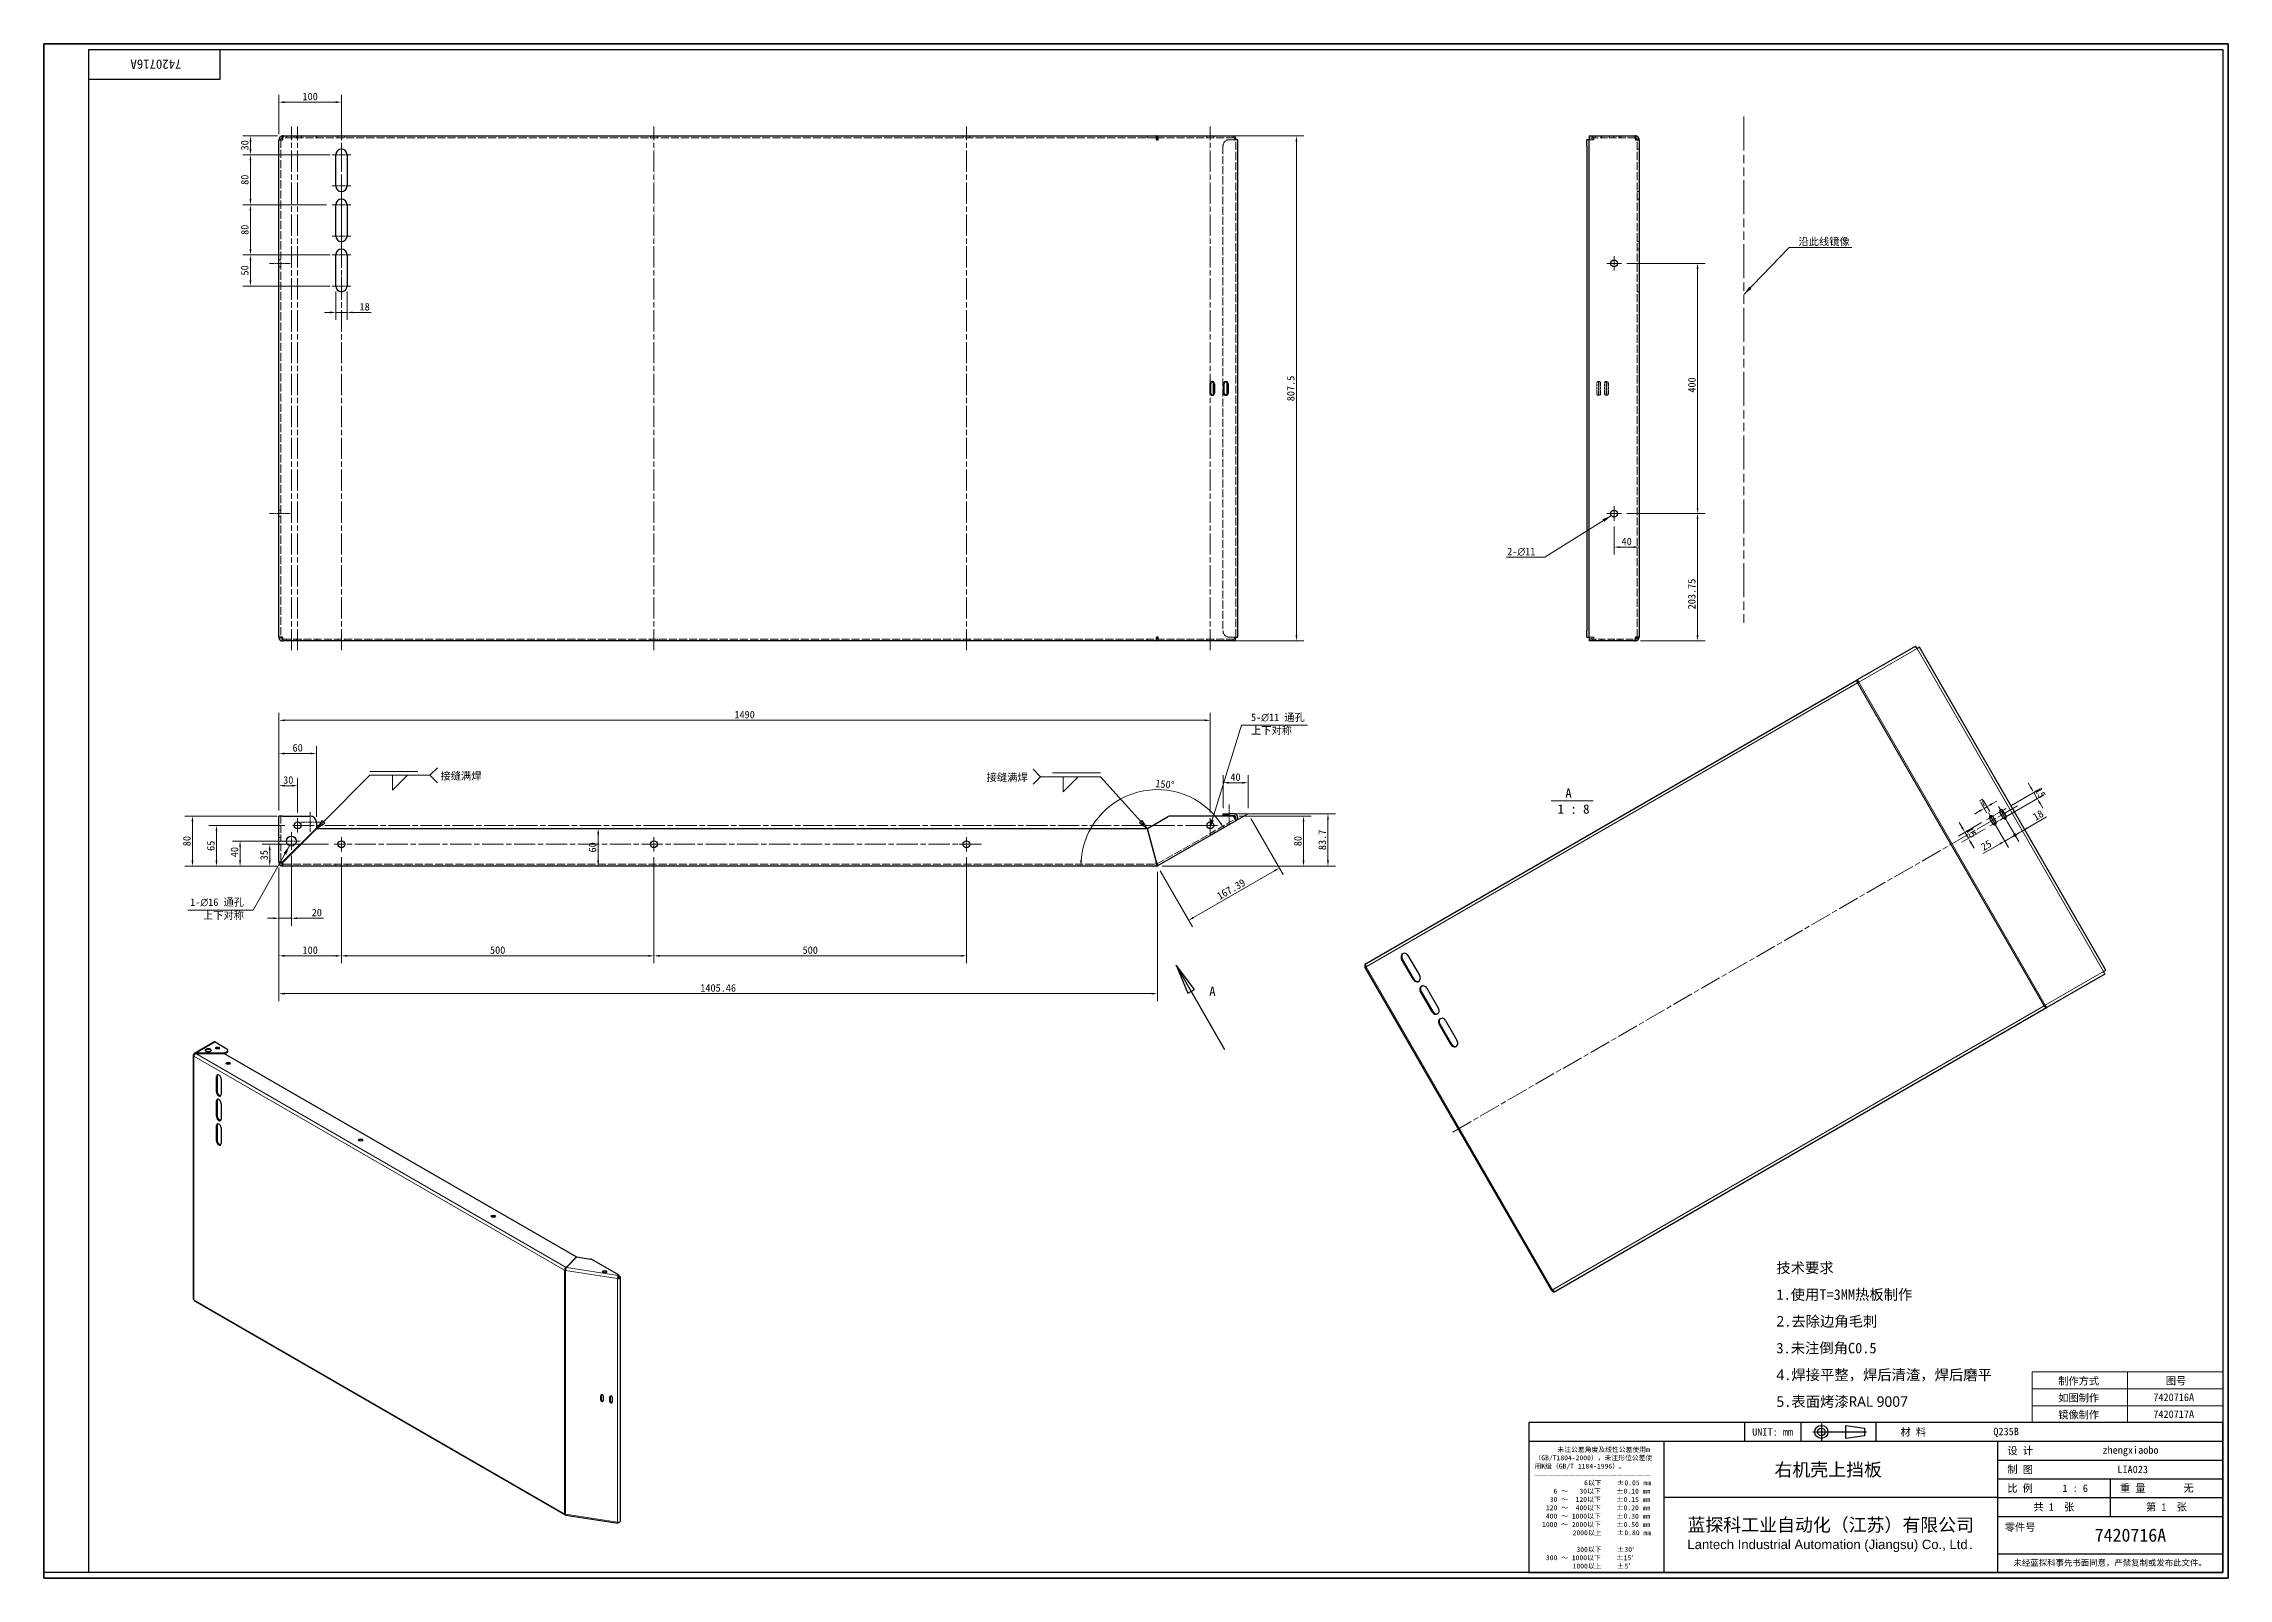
# Model space of a CAD drawing. Header units: millimetres. Extents: x 36 to 3531, y 33 to 2487.
import ezdxf
from ezdxf.enums import TextEntityAlignment as Align

# ---------------------------------------------------------------- set-up
doc = ezdxf.new("R2010")
doc.units = ezdxf.units.MM
doc.header["$LTSCALE"] = 6
for name, pattern in [('CHAIN', [0.3543, 0.2362, -0.0295, 0.0591, -0.0295]), ('DASHED', [0.2067, 0.1654, -0.0413]), ('DOUBLE_DASH_CHAIN', [1.2403, 0.6614, -0.0827, 0.1654, -0.0827, 0.1654, -0.0827])]:
    doc.linetypes.add(name, pattern=pattern)
for name, color, linetype, lineweight in [('1', 7, 'Continuous', 18), ('可见 (ISO)', 7, 'Continuous', 25), ('可见窄的 (ISO)', 7, 'Continuous', 18), ('图框 (ISO)', 7, 'Continuous', 35), ('标题 (ISO)', 7, 'Continuous', 25), ('草图几何图元 (ISO)', 7, 'Continuous', 18)]:
    doc.layers.add(name, color=color, linetype=linetype, lineweight=lineweight)
for name, color, linetype, lineweight, true_color in [('中心标记 (ISO)', 1, 'CHAIN', 18, 0xff0000), ('中心线 (ISO)', 1, 'CHAIN', 18, 0xff0000), ('剖切线 (ISO)', 7, 'CHAIN', 25, 0x008000), ('尺寸 (ISO)', 7, 'Continuous', 18, 0x008000), ('符号 (ISO)', 7, 'Continuous', 18, 0x008000), ('隐藏 (ISO)', 5, 'DASHED', 18, 0x0000ff)]:
    doc.layers.add(name, color=color, linetype=linetype, lineweight=lineweight, true_color=true_color)
doc.styles.add('文本样式164', font='SimSun.ttf')
doc.styles.add('文本样式165', font='SimSun.ttf')
doc.styles.add('文本样式74', font='SimSun.ttf')
doc.styles.add('标签文本 (ISO)', font='simfang.ttf')
doc.styles.add('注释文本 (ISO)', font='simfang.ttf')
doc.styles.add('添加1', font='simfang.ttf')
doc.dimstyles.new('默认 (GB)', dxfattribs={"dimscale": 6, "dimtxt": 2, "dimasz": 1.5, "dimexe": 2, "dimexo": 1.5, "dimgap": 0.5, "dimtad": 1, "dimtoh": 1, "dimdsep": 46, "dimtxsty": '注释文本 (ISO)', "dimcen": 0.09, "dimdle": 10, "dimclrd": 256, "dimclre": 256, "dimclrt": 256, "dimazin": 2, "dimtfac": 0.75, "dimtdec": 3, "dimtmove": 0, "dimatfit": 3, "dimfxl": 0, "dimtolj": 1, "dimlwd": -1, "dimlwe": -1, "dimarcsym": 0})
doc.dimstyles.new('默认 (GB)$7', dxfattribs={"dimscale": 6, "dimtxt": 2, "dimasz": 2.5, "dimexe": 2, "dimexo": 1.5, "dimgap": 0.5, "dimtad": 1, "dimtoh": 1, "dimdsep": 46, "dimtxsty": '注释文本 (ISO)', "dimcen": 0.09, "dimdle": 10, "dimclrd": 256, "dimclre": 256, "dimclrt": 256, "dimazin": 2, "dimtfac": 0.75, "dimtdec": 3, "dimtmove": 0, "dimatfit": 3, "dimfxl": 0, "dimtolj": 1, "dimlwd": -1, "dimlwe": -1, "dimarcsym": 0})

msp = doc.modelspace()

# ---------------------------------------------------------------- texts
at = {"layer": '符号 (ISO)', "insert": (2843.3682, 2176.5328), "char_height": 12, "width": 89.824562, "attachment_point": 1, "style": '注释文本 (ISO)'}
msp.add_mtext('\\fFangSong|b0|i0;沿此线镜像', dxfattribs=at)
at = {"layer": '符号 (ISO)'}
for s, insert, char_height, width, attachment_point, line_spacing_factor, style in [('2-\\fAIGDT|b0|i0;{\\H12.0000;n}\\fFangSong|b0|i0;{\\H12.0000;11}', (2422.4586, 1668.1461), 12, 49.871477, 9, 0.35, '注释文本 (ISO)'), ('5-\\fAIGDT|b0|i0;{\\H12.0000;n}\\fFangSong|b0|i0;{\\H12.0000;11 通孔\\P上下对称}', (1967.5056, 1415.8486), 12, 95.232883, 1, 1.05, '注释文本 (ISO)'), ('1-\\fAIGDT|b0|i0;{\\H12.0000;n}\\fFangSong|b0|i0;{\\H12.0000;16 通孔\\P上下对称}', (356.3635, 1120.2607), 12, 95.232883, 3, 1.05, '注释文本 (ISO)'), ('\\fFangSong|b0|i0;{\\H16.8000;技术要求\\P}\\fFangSong|b0|i0;{\\H16.8000;1.使用T=3MM热板制作\\P}\\fSegoe UI|b0|i0;{\\H16.8000;2}\\fFangSong|b0|i0;{\\H16.8000;.去除边角毛刺\\P}\\fFangSong|b0|i0;{\\H16.8000;3.未注倒角C0.5\\P}\\fSegoe UI|b0|i0;{\\H16.8000;4}\\fFangSong|b0|i0;{\\H16.8000;.焊接平整，焊后清渣，焊后磨平\\P}\\fSegoe UI|b0|i0;{\\H16.8000;5}\\fFangSong|b0|i0;{\\H16.8000;.表面烤漆}\\fSegoe UI|b0|i0;{\\H16.8000;RAL 9007\\P}', (2808.0162, 421.6378), 16.8000001, 377.622794, 4, 1.527447, '添加1')]:
    msp.add_mtext(s, dxfattribs=dict(at, insert=insert, char_height=char_height, width=width, attachment_point=attachment_point, line_spacing_factor=line_spacing_factor, style=style))
at = {"layer": '符号 (ISO)', "char_height": 15, "attachment_point": 7, "style": '标签文本 (ISO)'}
for s, insert in [('A ', (2470.3292, 1281.2434)), (' 1 : 8', (2447.7771, 1255.3824))]:
    msp.add_mtext(s, dxfattribs=dict(at, insert=insert))

# ---------------------------------------------------------------- blocks, each defined once
blk = doc.blocks.new('图框 最新国标')
at = {"layer": '图框 (ISO)'}
for p, q in [((6, 7), (6, 414.5)), ((6, 414.5), (588.5, 414.5)), ((588.5, 414.5), (588.5, 5.5)), ((6, 7), (6, 5.5)), ((6, 7), (6, 5.5)), ((588.5, 5.5), (6, 5.5))]:
    blk.add_line(p, q, dxfattribs=at)
at = {"layer": '图框 (ISO)', "color": 7, "linetype": 'Continuous', "lineweight": 25}
for p, q in [((18, 413), (587, 413)), ((18, 7), (18, 413)), ((18, 413), (587, 413)), ((53, 413), (53, 405)), ((587, 413), (587, 7)), ((587, 413), (587, 7)), ((53, 405), (18, 405)), ((587, 7), (6, 7)), ((587, 7), (18, 7))]:
    blk.add_line(p, q, dxfattribs=at)
at = {"layer": '图框 (ISO)', "style": '文本样式74'}
blk.add_attdef('零件代号_001', (42.73, 410.25), '', height=2.5, rotation=180, dxfattribs=at)
blk = doc.blocks.new('标题栏 最新国标')
at = {"layer": '标题 (ISO)'}
for p, q in [((381.98, -183.84), (196.98, -183.84)), ((196.98, -183.84), (196.98, -223.84)), ((254.48, -183.84), (254.48, -188.84)), ((269.48, -183.84), (269.48, -188.84)), ((281.48, -188.09), (281.48, -184.59)), ((281.48, -184.59), (286.48, -185.34)), ((286.48, -185.34), (286.48, -187.34)), ((289.48, -183.84), (289.48, -188.84)), ((381.98, -223.84), (381.98, -183.84)), ((383.48, -183.84), (383.48, -225.34)), ((196.98, -188.84), (381.98, -188.84)), ((232.98, -188.84), (232.98, -223.84)), ((286.48, -187.34), (281.48, -188.09)), ((321.98, -188.84), (321.98, -223.84)), ((321.98, -193.84), (381.98, -193.84)), ((321.98, -203.84), (232.98, -203.84)), ((321.98, -198.84), (381.98, -198.84)), ((321.98, -203.84), (381.98, -203.84)), ((351.98, -198.84), (351.98, -208.84)), ((321.98, -208.84), (381.98, -208.84)), ((321.98, -218.84), (381.98, -218.84)), ((196.98, -223.84), (381.98, -223.84)), ((383.48, -225.34), (196.98, -225.34))]:
    blk.add_line(p, q, dxfattribs=at)
at = {"layer": '标题 (ISO)', "linetype": 'CHAIN', "ltscale": 15.834605}
blk.add_line((272.73, -186.34), (286.98, -186.34), dxfattribs=at)
at = {"layer": '标题 (ISO)', "linetype": 'CHAIN', "ltscale": 5.000333}
blk.add_line((274.98, -184.09), (274.98, -188.59), dxfattribs=at)
at = {"layer": '标题 (ISO)'}
for radius in [1.75, 1]:
    blk.add_circle((274.98, -186.34), radius, dxfattribs=at)
at = {"layer": '1', "style": '文本样式164'}
for s, p in [('UNIT: mm', (261.98, -186.34)), ('材 料', (299.48, -186.34)), ('设 计', (327.98, -191.34)), ('制 图', (327.98, -196.34)), ('比 例', (327.98, -201.34)), ('重 量', (357.98, -201.34)), ('共 1  张', (336.98, -206.34)), ('第 1  张', (366.98, -206.34))]:
    blk.add_text(s, height=2, dxfattribs=at).set_placement(p, align=Align.MIDDLE_CENTER)
at = {"layer": '标题 (ISO)', "style": '注释文本 (ISO)'}
for s, insert, char_height, attachment_point, line_spacing_factor in [('\\fSimSun|b0|i0;{\\H1.3000;      未注公差角度及线性公差使用m\\P}\\fSimSun|b0|i0;{\\H1.3000;（GB/T1804-2000），未注形位公差使\\P}\\fSimSun|b0|i0;{\\H1.3000;用K级（GB/T 1184-1996）。\\P}\\fSimSun|b0|i0;{\\H1.3000;—————————————————\\P}\\fSimSun|b0|i0;{\\H1.3000;             6以下    ±0.05 mm\\P}\\fSimSun|b0|i0;{\\H1.3000;     6 ～   30以下    ±0.10 mm\\P}\\fSimSun|b0|i0;{\\H1.3000;    30 ～  120以下    ±0.15 mm\\P}\\fSimSun|b0|i0;{\\H1.3000;   120 ～  400以下    ±0.20 mm\\P}\\fSimSun|b0|i0;{\\H1.3000;   400 ～ 1000以下    ±0.30 mm\\P}\\fSimSun|b0|i0;{\\H1.3000;  1000 ～ 2000以下    ±0.50 mm\\P}\\fSimSun|b0|i0;{\\H1.3000;          2000以上    ±0.80 mm\\P}\\fSimSun|b0|i0;{\\H1.3000;\\P}\\fSimSun|b0|i0;{\\H1.3000;           300以下    ±30′\\P}\\fSimSun|b0|i0;{\\H1.3000;   300 ～ 1000以下    ±15′\\P}\\fSimSun|b0|i0;{\\H1.3000;          1000以上    ±5′}', (198.48, -206.63), 1.3, 4, 1.023913), ('{\\fMicrosoft YaHei|b0|i0|c134|p34;\\H1.75x;蓝探科工业自动化（江苏）有限公司\\P\\fArial|b0|i0|c0|p34;\\H0.71429x;Lantech Industrial Automation (Jiangsu) Co., Ltd\\fFangSong|b0|i0|c134|p49;.\\H1.15195x; }', (277.48, -213.84), 2, 5, 0.978695)]:
    blk.add_mtext(s, dxfattribs=dict(at, insert=insert, char_height=char_height, attachment_point=attachment_point, line_spacing_factor=line_spacing_factor))
at = {"layer": '标题 (ISO)', "attachment_point": 5, "style": '注释文本 (ISO)'}
for s, insert, char_height in [('\\fFangSong|b0|i0;LIA023', (357.98, -196.34), 2), ('\\fFangSong|b0|i0;零件号', (327.98, -211.84), 2), ('\\fSimSun|b0|i0;{\\H1.6000;未经蓝探科事先书面同意，严禁复制或发布此文件。}', (351.98, -221.34), 1.6)]:
    blk.add_mtext(s, dxfattribs=dict(at, insert=insert, char_height=char_height))
at = {"layer": '标题 (ISO)'}
for tag, p, height, style in [('材料_001', (320.84, -187.21), 2, '注释文本 (ISO)'), ('设计人_001', (349.92, -192.16), 2, '注释文本 (ISO)'), ('库存编号_001', (262.47, -198.14), 3.5, '文本样式165'), ('视图比例_001', (339.25, -202.33), 2, '注释文本 (ISO)'), ('质量\\P3;_001', (371.53, -202.3), 2, '注释文本 (ISO)'), ('零件代号_001', (347.86, -215.59), 3.5, '文本样式165')]:
    blk.add_attdef(tag, p, '', height=height, dxfattribs=dict(at, style=style))
blk = doc.blocks.new('*D5')
at = {"layer": 'Defpoints', "color": 0, "transparency": 16777216}
for p in [(412.3, 1177.9), (1817.7, 1171.9), (1817.7, 967.9)]:
    blk.add_point(p, dxfattribs=at)
at = {"layer": '尺寸 (ISO)', "color": 116, "true_color": 0x00803f, "transparency": 16777216}
for p, q in [((412.3, 1168.9), (412.3, 955.9)), ((1817.7, 1162.9), (1817.7, 955.9)), ((421.3, 967.9), (1808.7, 967.9))]:
    blk.add_line(p, q, dxfattribs=at)
for points in [[(421.3, 969.4), (421.3, 966.4), (412.3, 967.9)], [(1808.7, 969.4), (1808.7, 966.4), (1817.7, 967.9)]]:
    blk.add_solid(points, dxfattribs=at)
at = {"layer": '尺寸 (ISO)', "transparency": 16777216, "insert": (1115, 977), "char_height": 12, "attachment_point": 5, "style": '注释文本 (ISO)'}
blk.add_mtext('\\A1;1405.46', dxfattribs=at)
blk = doc.blocks.new('*D6')
at = {"layer": 'Defpoints', "color": 0, "transparency": 16777216}
for p in [(418.3, 1251.9), (274, 1171.9), (418.3, 1171.9)]:
    blk.add_point(p, dxfattribs=at)
at = {"layer": '尺寸 (ISO)', "color": 116, "true_color": 0x00803f, "transparency": 16777216}
for p, q in [((409.3, 1251.9), (262, 1251.9)), ((274, 1242.9), (274, 1180.9)), ((409.3, 1171.9), (262, 1171.9))]:
    blk.add_line(p, q, dxfattribs=at)
for points in [[(272.5, 1242.9), (275.5, 1242.9), (274, 1251.9)], [(272.5, 1180.9), (275.5, 1180.9), (274, 1171.9)]]:
    blk.add_solid(points, dxfattribs=at)
at = {"layer": '尺寸 (ISO)', "transparency": 16777216, "insert": (265, 1211.9), "char_height": 12, "attachment_point": 5, "rotation": 90, "style": '注释文本 (ISO)'}
blk.add_mtext('\\A1;80', dxfattribs=at)
blk = doc.blocks.new('*D7')
at = {"layer": 'Defpoints', "color": 0, "transparency": 16777216}
for p in [(1962.7, 1255.6), (1817.7, 1171.9), (2012.7, 1168.9)]:
    blk.add_point(p, dxfattribs=at)
at = {"layer": '尺寸 (ISO)', "color": 116, "true_color": 0x00803f, "transparency": 16777216}
for p, q in [((1967.2, 1247.8), (2018.7, 1158.5)), ((1822.2, 1164.1), (1873.8, 1074.8)), ((1875.6, 1089.7), (2004.9, 1164.4))]:
    blk.add_line(p, q, dxfattribs=at)
for points in [[(2004.2, 1165.7), (2005.7, 1163.1), (2012.7, 1168.9)], [(1874.8, 1091), (1876.3, 1088.4), (1867.8, 1085.2)]]:
    blk.add_solid(points, dxfattribs=at)
at = {"layer": '尺寸 (ISO)', "transparency": 16777216, "insert": (1935.7, 1134.9), "char_height": 12, "attachment_point": 5, "rotation": 30, "style": '注释文本 (ISO)'}
blk.add_mtext('\\A1;167.39', dxfattribs=at)
blk = doc.blocks.new('*D8')
at = {"layer": 'Defpoints', "color": 0, "transparency": 16777216}
for p in [(1939, 1251.9), (2051.5, 1251.9), (1816.1, 1171.9)]:
    blk.add_point(p, dxfattribs=at)
at = {"layer": '尺寸 (ISO)', "color": 116, "true_color": 0x00803f, "transparency": 16777216}
for p, q in [((1948, 1251.9), (2063.5, 1251.9)), ((2051.5, 1180.9), (2051.5, 1242.9)), ((1825.1, 1171.9), (2063.5, 1171.9))]:
    blk.add_line(p, q, dxfattribs=at)
for points in [[(2050, 1242.9), (2053, 1242.9), (2051.5, 1251.9)], [(2050, 1180.9), (2053, 1180.9), (2051.5, 1171.9)]]:
    blk.add_solid(points, dxfattribs=at)
at = {"layer": '尺寸 (ISO)', "transparency": 16777216, "insert": (2042.5, 1211.9), "char_height": 12, "attachment_point": 5, "rotation": 90, "style": '注释文本 (ISO)'}
blk.add_mtext('\\A1;80', dxfattribs=at)
blk = doc.blocks.new('*D9')
at = {"layer": 'Defpoints', "color": 0, "transparency": 16777216}
for p in [(472.3, 1351.9), (412.3, 1251.9), (472.3, 1241.9)]:
    blk.add_point(p, dxfattribs=at)
at = {"layer": '尺寸 (ISO)', "color": 116, "true_color": 0x00803f, "transparency": 16777216}
for p, q in [((412.3, 1260.9), (412.3, 1363.9)), ((472.3, 1250.9), (472.3, 1363.9)), ((421.3, 1351.9), (463.3, 1351.9))]:
    blk.add_line(p, q, dxfattribs=at)
for points in [[(421.3, 1353.4), (421.3, 1350.4), (412.3, 1351.9)], [(463.3, 1353.4), (463.3, 1350.4), (472.3, 1351.9)]]:
    blk.add_solid(points, dxfattribs=at)
at = {"layer": '尺寸 (ISO)', "transparency": 16777216, "insert": (442.3, 1361), "char_height": 12, "attachment_point": 5, "style": '注释文本 (ISO)'}
blk.add_mtext('\\A1;60', dxfattribs=at)
blk = doc.blocks.new('*D10')
at = {"layer": 'Defpoints', "color": 0, "transparency": 16777216}
for p in [(923.1, 1231.9), (923.1, 1171.9), (927.4, 1171.9)]:
    blk.add_point(p, dxfattribs=at)
at = {"layer": '尺寸 (ISO)', "color": 116, "true_color": 0x00803f, "transparency": 16777216}
blk.add_line((923.1, 1222.9), (923.1, 1180.9), dxfattribs=at)
for points in [[(921.6, 1222.9), (924.6, 1222.9), (923.1, 1231.9)], [(921.6, 1180.9), (924.6, 1180.9), (923.1, 1171.9)]]:
    blk.add_solid(points, dxfattribs=at)
at = {"layer": '尺寸 (ISO)', "transparency": 16777216, "insert": (914.1, 1201.9), "char_height": 12, "attachment_point": 5, "rotation": 90, "style": '注释文本 (ISO)'}
blk.add_mtext('\\A1;60', dxfattribs=at)
blk = doc.blocks.new('*D11')
at = {"layer": 'Defpoints', "color": 0, "transparency": 16777216}
for p in [(350.2, 1211.9), (418.3, 1211.9), (418.3, 1171.9)]:
    blk.add_point(p, dxfattribs=at)
at = {"layer": '尺寸 (ISO)', "color": 116, "true_color": 0x00803f, "transparency": 16777216}
for p, q in [((409.3, 1211.9), (338.2, 1211.9)), ((350.2, 1180.9), (350.2, 1202.9)), ((409.3, 1171.9), (338.2, 1171.9))]:
    blk.add_line(p, q, dxfattribs=at)
for points in [[(348.7, 1202.9), (351.7, 1202.9), (350.2, 1211.9)], [(348.7, 1180.9), (351.7, 1180.9), (350.2, 1171.9)]]:
    blk.add_solid(points, dxfattribs=at)
at = {"layer": '尺寸 (ISO)', "transparency": 16777216, "insert": (341.2, 1194.3), "char_height": 12, "attachment_point": 5, "rotation": 90, "style": '注释文本 (ISO)'}
blk.add_mtext('\\A1;40', dxfattribs=at)
blk = doc.blocks.new('*D12')
at = {"layer": 'Defpoints', "color": 0, "transparency": 16777216}
for p in [(430.8, 1236.9), (312.4, 1171.9), (418.3, 1171.9)]:
    blk.add_point(p, dxfattribs=at)
at = {"layer": '尺寸 (ISO)', "color": 116, "true_color": 0x00803f, "transparency": 16777216}
for p, q in [((421.8, 1236.9), (300.4, 1236.9)), ((312.4, 1227.9), (312.4, 1180.9)), ((409.3, 1171.9), (300.4, 1171.9))]:
    blk.add_line(p, q, dxfattribs=at)
for points in [[(310.9, 1227.9), (313.9, 1227.9), (312.4, 1236.9)], [(310.9, 1180.9), (313.9, 1180.9), (312.4, 1171.9)]]:
    blk.add_solid(points, dxfattribs=at)
at = {"layer": '尺寸 (ISO)', "transparency": 16777216, "insert": (303.4, 1204.4), "char_height": 12, "attachment_point": 5, "rotation": 90, "style": '注释文本 (ISO)'}
blk.add_mtext('\\A1;65', dxfattribs=at)
blk = doc.blocks.new('*D13')
at = {"layer": 'Defpoints', "color": 0, "transparency": 16777216}
for p in [(432.3, 1197.9), (412.3, 1177.9), (432.3, 1088.5)]:
    blk.add_point(p, dxfattribs=at)
at = {"layer": '尺寸 (ISO)', "color": 116, "true_color": 0x00803f, "transparency": 16777216}
for p, q in [((432.3, 1188.9), (432.3, 1076.5)), ((412.3, 1168.9), (412.3, 1076.5)), ((403.3, 1088.5), (394.3, 1088.5)), ((412.3, 1088.5), (432.3, 1088.5)), ((441.3, 1088.5), (483.7, 1088.5))]:
    blk.add_line(p, q, dxfattribs=at)
for points in [[(403.3, 1090), (403.3, 1087), (412.3, 1088.5)], [(441.3, 1090), (441.3, 1087), (432.3, 1088.5)]]:
    blk.add_solid(points, dxfattribs=at)
at = {"layer": '尺寸 (ISO)', "transparency": 16777216, "insert": (472.9, 1097.6), "char_height": 12, "attachment_point": 5, "style": '注释文本 (ISO)'}
blk.add_mtext('\\A1;20', dxfattribs=at)
blk = doc.blocks.new('*D14')
at = {"layer": 'Defpoints', "color": 0, "transparency": 16777216}
for p in [(500.8, 1206.9), (397.6, 1171.9), (418.3, 1171.9)]:
    blk.add_point(p, dxfattribs=at)
at = {"layer": '尺寸 (ISO)', "color": 116, "true_color": 0x00803f, "transparency": 16777216}
for p, q in [((491.8, 1206.9), (385.6, 1206.9)), ((397.6, 1197.9), (397.6, 1180.9)), ((409.3, 1171.9), (385.6, 1171.9))]:
    blk.add_line(p, q, dxfattribs=at)
for points in [[(396.1, 1197.9), (399.1, 1197.9), (397.6, 1206.9)], [(396.1, 1180.9), (399.1, 1180.9), (397.6, 1171.9)]]:
    blk.add_solid(points, dxfattribs=at)
at = {"layer": '尺寸 (ISO)', "transparency": 16777216, "insert": (388.6, 1189.4), "char_height": 12, "attachment_point": 5, "rotation": 90, "style": '注释文本 (ISO)'}
blk.add_mtext('\\A1;35', dxfattribs=at)
blk = doc.blocks.new('*D15')
at = {"layer": 'Defpoints', "color": 0, "transparency": 16777216}
for p in [(442.3, 1300.5), (412.3, 1251.9), (442.3, 1248.4)]:
    blk.add_point(p, dxfattribs=at)
at = {"layer": '尺寸 (ISO)', "color": 116, "true_color": 0x00803f, "transparency": 16777216}
for p, q in [((412.3, 1260.9), (412.3, 1312.5)), ((421.3, 1300.5), (433.3, 1300.5)), ((442.3, 1257.4), (442.3, 1312.5))]:
    blk.add_line(p, q, dxfattribs=at)
for points in [[(421.3, 1302), (421.3, 1299), (412.3, 1300.5)], [(433.3, 1302), (433.3, 1299), (442.3, 1300.5)]]:
    blk.add_solid(points, dxfattribs=at)
at = {"layer": '尺寸 (ISO)', "transparency": 16777216, "insert": (427.3, 1309.5), "char_height": 12, "attachment_point": 5, "style": '注释文本 (ISO)'}
blk.add_mtext('\\A1;30', dxfattribs=at)
blk = doc.blocks.new('*D16')
at = {"layer": 'Defpoints', "color": 0, "transparency": 16777216}
for p in [(512.3, 1195.4), (412.3, 1177.9), (512.3, 1028.4)]:
    blk.add_point(p, dxfattribs=at)
at = {"layer": '尺寸 (ISO)', "color": 116, "true_color": 0x00803f, "transparency": 16777216}
for p, q in [((412.3, 1168.9), (412.3, 1016.4)), ((512.3, 1186.4), (512.3, 1016.4)), ((421.3, 1028.4), (503.3, 1028.4))]:
    blk.add_line(p, q, dxfattribs=at)
for points in [[(421.3, 1029.9), (421.3, 1026.9), (412.3, 1028.4)], [(503.3, 1029.9), (503.3, 1026.9), (512.3, 1028.4)]]:
    blk.add_solid(points, dxfattribs=at)
at = {"layer": '尺寸 (ISO)', "transparency": 16777216, "insert": (462.3, 1037.5), "char_height": 12, "attachment_point": 5, "style": '注释文本 (ISO)'}
blk.add_mtext('\\A1;100', dxfattribs=at)
blk = doc.blocks.new('*D17')
at = {"layer": 'Defpoints', "color": 0, "transparency": 16777216}
for p in [(1932.7, 1255.6), (2090.6, 1255.6), (1816.1, 1171.9)]:
    blk.add_point(p, dxfattribs=at)
at = {"layer": '尺寸 (ISO)', "color": 116, "true_color": 0x00803f, "transparency": 16777216}
for p, q in [((1941.7, 1255.6), (2102.6, 1255.6)), ((2090.6, 1180.9), (2090.6, 1246.6)), ((1825.1, 1171.9), (2102.6, 1171.9))]:
    blk.add_line(p, q, dxfattribs=at)
for points in [[(2089.1, 1246.6), (2092.1, 1246.6), (2090.6, 1255.6)], [(2089.1, 1180.9), (2092.1, 1180.9), (2090.6, 1171.9)]]:
    blk.add_solid(points, dxfattribs=at)
at = {"layer": '尺寸 (ISO)', "transparency": 16777216, "insert": (2081.5, 1213.8), "char_height": 12, "attachment_point": 5, "rotation": 90, "style": '注释文本 (ISO)'}
blk.add_mtext('\\A1;83.7', dxfattribs=at)
blk = doc.blocks.new('*D18')
at = {"layer": 'Defpoints', "color": 0, "transparency": 16777216}
for p in [(1739.1, 1265.6), (1943.3, 1244.4), (1808.7, 1171.9), (1817.7, 1171.9)]:
    blk.add_point(p, dxfattribs=at)
at = {"layer": '尺寸 (ISO)', "color": 116, "true_color": 0x00803f, "transparency": 16777216}
blk.add_arc((1817.7, 1171.9), 122.3, 34.2176, 175.7824, dxfattribs=at)
for points in [[(1920.1, 1241.5), (1917.6, 1239.9), (1923.6, 1233.1)], [(1697.2, 1180.9), (1694.2, 1181), (1695.4, 1171.9)]]:
    blk.add_solid(points, dxfattribs=at)
at = {"layer": '尺寸 (ISO)', "transparency": 16777216, "insert": (1829.8, 1302.7), "char_height": 12, "attachment_point": 5, "rotation": 354.7305, "style": '注释文本 (ISO)'}
blk.add_mtext('\\A1;150°', dxfattribs=at)
blk = doc.blocks.new('*D19')
at = {"layer": 'Defpoints', "color": 0, "transparency": 16777216}
for p in [(1815.6, 2339.5), (1815.6, 1532), (2040.2, 1532)]:
    blk.add_point(p, dxfattribs=at)
at = {"layer": '尺寸 (ISO)', "color": 116, "true_color": 0x00803f, "transparency": 16777216}
for p, q in [((1824.6, 2339.5), (2052.2, 2339.5)), ((2040.2, 2330.5), (2040.2, 1541)), ((1824.6, 1532), (2052.2, 1532))]:
    blk.add_line(p, q, dxfattribs=at)
for points in [[(2038.7, 2330.5), (2041.7, 2330.5), (2040.2, 2339.5)], [(2038.7, 1541), (2041.7, 1541), (2040.2, 1532)]]:
    blk.add_solid(points, dxfattribs=at)
at = {"layer": '尺寸 (ISO)', "transparency": 16777216, "insert": (2031.1, 1935.7), "char_height": 12, "attachment_point": 5, "rotation": 90, "style": '注释文本 (ISO)'}
blk.add_mtext('\\A1;807.5', dxfattribs=at)
blk = doc.blocks.new('*D20')
at = {"layer": 'Defpoints', "color": 0, "transparency": 16777216}
for p in [(2548.5, 1724.2), (2588.5, 1682), (2588.5, 1538)]:
    blk.add_point(p, dxfattribs=at)
at = {"layer": '尺寸 (ISO)', "color": 116, "true_color": 0x00803f, "transparency": 16777216}
for p, q in [((2548.5, 1715.2), (2548.5, 1670)), ((2557.5, 1682), (2579.5, 1682))]:
    blk.add_line(p, q, dxfattribs=at)
for points in [[(2557.5, 1683.5), (2557.5, 1680.5), (2548.5, 1682)], [(2579.5, 1683.5), (2579.5, 1680.5), (2588.5, 1682)]]:
    blk.add_solid(points, dxfattribs=at)
at = {"layer": '尺寸 (ISO)', "transparency": 16777216, "insert": (2568.5, 1691), "char_height": 12, "attachment_point": 5, "style": '注释文本 (ISO)'}
blk.add_mtext('\\A1;40', dxfattribs=at)
blk = doc.blocks.new('*D21')
at = {"layer": 'Defpoints', "color": 0, "transparency": 16777216}
for p in [(2560, 1735.7), (2681.8, 1735.7), (2581.8, 1532)]:
    blk.add_point(p, dxfattribs=at)
at = {"layer": '尺寸 (ISO)', "color": 116, "true_color": 0x00803f, "transparency": 16777216}
for p, q in [((2569, 1735.7), (2693.8, 1735.7)), ((2681.8, 1541), (2681.8, 1726.7)), ((2590.8, 1532), (2693.8, 1532))]:
    blk.add_line(p, q, dxfattribs=at)
for points in [[(2680.3, 1726.7), (2683.3, 1726.7), (2681.8, 1735.7)], [(2680.3, 1541), (2683.3, 1541), (2681.8, 1532)]]:
    blk.add_solid(points, dxfattribs=at)
at = {"layer": '尺寸 (ISO)', "transparency": 16777216, "insert": (2672.7, 1607), "char_height": 12, "attachment_point": 5, "rotation": 90, "style": '注释文本 (ISO)'}
blk.add_mtext('\\A1;203.75', dxfattribs=at)
blk = doc.blocks.new('*D22')
at = {"layer": 'Defpoints', "color": 0, "transparency": 16777216}
for p in [(2560, 2135.7), (2681.9, 2135.7), (2560, 1735.7)]:
    blk.add_point(p, dxfattribs=at)
at = {"layer": '尺寸 (ISO)', "color": 116, "true_color": 0x00803f, "transparency": 16777216}
for p, q in [((2569, 2135.7), (2693.9, 2135.7)), ((2681.9, 1744.7), (2681.9, 2126.7)), ((2569, 1735.7), (2693.9, 1735.7))]:
    blk.add_line(p, q, dxfattribs=at)
for points in [[(2680.4, 2126.7), (2683.4, 2126.7), (2681.9, 2135.7)], [(2680.4, 1744.7), (2683.4, 1744.7), (2681.9, 1735.7)]]:
    blk.add_solid(points, dxfattribs=at)
at = {"layer": '尺寸 (ISO)', "transparency": 16777216, "insert": (2672.8, 1941.2), "char_height": 12, "attachment_point": 5, "rotation": 90, "style": '注释文本 (ISO)'}
blk.add_mtext('\\A1;400', dxfattribs=at)
blk = doc.blocks.new('*D23')
at = {"layer": 'Defpoints', "color": 0, "transparency": 16777216}
for p in [(512.3, 2393.5), (412.3, 2333.5), (512.3, 2324.5)]:
    blk.add_point(p, dxfattribs=at)
at = {"layer": '尺寸 (ISO)', "color": 116, "true_color": 0x00803f, "transparency": 16777216}
for p, q in [((412.3, 2342.5), (412.3, 2405.5)), ((421.3, 2393.5), (503.3, 2393.5)), ((512.3, 2333.5), (512.3, 2405.5))]:
    blk.add_line(p, q, dxfattribs=at)
for points in [[(421.3, 2395), (421.3, 2392), (412.3, 2393.5)], [(503.3, 2395), (503.3, 2392), (512.3, 2393.5)]]:
    blk.add_solid(points, dxfattribs=at)
at = {"layer": '尺寸 (ISO)', "transparency": 16777216, "insert": (462.3, 2402.6), "char_height": 12, "attachment_point": 5, "style": '注释文本 (ISO)'}
blk.add_mtext('\\A1;100', dxfattribs=at)
blk = doc.blocks.new('*D24')
at = {"layer": 'Defpoints', "color": 0, "transparency": 16777216}
for p in [(1962.7, 1305.2), (1922.7, 1255.6), (1962.7, 1255.6)]:
    blk.add_point(p, dxfattribs=at)
at = {"layer": '尺寸 (ISO)', "color": 116, "true_color": 0x00803f, "transparency": 16777216}
for p, q in [((1922.7, 1264.6), (1922.7, 1317.2)), ((1931.7, 1305.2), (1953.7, 1305.2)), ((1962.7, 1264.6), (1962.7, 1317.2))]:
    blk.add_line(p, q, dxfattribs=at)
for points in [[(1931.7, 1306.7), (1931.7, 1303.7), (1922.7, 1305.2)], [(1953.7, 1306.7), (1953.7, 1303.7), (1962.7, 1305.2)]]:
    blk.add_solid(points, dxfattribs=at)
at = {"layer": '尺寸 (ISO)', "transparency": 16777216, "insert": (1942.7, 1314.2), "char_height": 12, "attachment_point": 5, "style": '注释文本 (ISO)'}
blk.add_mtext('\\A1;40', dxfattribs=at)
blk = doc.blocks.new('焊接符号标识符1')
at = {"layer": '符号 (ISO)'}
for p, q in [((108.99, 219.52), (110.99, 221.52)), ((80.59, 207.09), (92.99, 219.52)), ((92.99, 219.52), (108.99, 219.52)), ((98.99, 219.52), (102.99, 219.52)), ((102.99, 219.52), (98.99, 215.52)), ((98.99, 215.52), (98.99, 219.52)), ((108.99, 219.52), (110.99, 217.52)), ((79.56, 206.05), (78.83, 205.32)), ((79.31, 206.05), (78.83, 205.32)), ((78.83, 205.32), (79.92, 206.05)), ((80.24, 207.44), (79.45, 206.25)), ((80.59, 207.09), (79.76, 206.25)), ((80.22, 206.25), (80.95, 206.74)), ((80.95, 206.74), (80.24, 207.44))]:
    blk.add_line(p, q, dxfattribs=at)
at = {"layer": '符号 (ISO)', "linetype": 'DASHED', "ltscale": 12.901145}
blk.add_line((92.99, 220.57), (108.99, 220.57), dxfattribs=at)
at = {"layer": '符号 (ISO)', "flags": 128}
blk.add_lwpolyline([(80.24, 207.44), (78.83, 205.32), (80.95, 206.74), (80.24, 207.44)], dxfattribs=at)
at = {"layer": '符号 (ISO)'}
blk.add_solid([(80.24, 207.44), (78.83, 205.32), (80.95, 206.74), (80.24, 207.44)], dxfattribs=at)
at = {"layer": '符号 (ISO)', "insert": (111.82, 218.11), "char_height": 2, "attachment_point": 7, "style": '注释文本 (ISO)'}
blk.add_mtext('接缝满焊', dxfattribs=at)
blk = doc.blocks.new('焊接符号标识符2')
at = {"layer": '符号 (ISO)'}
for p, q in [((271.79, 219.14), (269.79, 221.14)), ((271.79, 219.14), (269.79, 217.14)), ((287.79, 219.14), (271.79, 219.14)), ((277.79, 219.14), (281.79, 219.14)), ((281.79, 219.14), (277.79, 215.14)), ((277.79, 215.14), (277.79, 219.14)), ((298.52, 207.18), (287.79, 219.14)), ((298.89, 207.51), (298.14, 206.85)), ((298.14, 206.85), (298.94, 206.25)), ((298.52, 207.18), (299.35, 206.25)), ((299.63, 206.25), (298.89, 207.51)), ((299.21, 206.05), (300.19, 205.32)), ((299.53, 206.05), (300.19, 205.32)), ((300.19, 205.32), (299.75, 206.05))]:
    blk.add_line(p, q, dxfattribs=at)
at = {"layer": '符号 (ISO)', "linetype": 'DASHED', "ltscale": 12.901145}
blk.add_line((287.79, 220.19), (271.79, 220.19), dxfattribs=at)
at = {"layer": '符号 (ISO)', "flags": 128}
blk.add_lwpolyline([(298.14, 206.85), (300.19, 205.32), (298.89, 207.51), (298.14, 206.85)], dxfattribs=at)
at = {"layer": '符号 (ISO)'}
blk.add_solid([(298.14, 206.85), (300.19, 205.32), (298.89, 207.51), (298.14, 206.85)], dxfattribs=at)
at = {"layer": '符号 (ISO)', "insert": (257.44, 217.74), "char_height": 2, "attachment_point": 7, "style": '注释文本 (ISO)'}
blk.add_mtext('接缝满焊', dxfattribs=at)
blk = doc.blocks.new('*D27')
at = {"layer": 'Defpoints', "color": 0, "transparency": 16777216}
for p in [(1902.3, 1405), (412.3, 1251.9), (1902.3, 1248.4)]:
    blk.add_point(p, dxfattribs=at)
at = {"layer": '尺寸 (ISO)', "color": 116, "true_color": 0x00803f, "transparency": 16777216}
for p, q in [((412.3, 1260.9), (412.3, 1417)), ((421.3, 1405), (1893.3, 1405)), ((1902.3, 1257.4), (1902.3, 1417))]:
    blk.add_line(p, q, dxfattribs=at)
for points in [[(421.3, 1406.5), (421.3, 1403.5), (412.3, 1405)], [(1893.3, 1406.5), (1893.3, 1403.5), (1902.3, 1405)]]:
    blk.add_solid(points, dxfattribs=at)
at = {"layer": '尺寸 (ISO)', "transparency": 16777216, "insert": (1157.3, 1414), "char_height": 12, "attachment_point": 5, "style": '注释文本 (ISO)'}
blk.add_mtext('\\A1;1490', dxfattribs=at)
blk = doc.blocks.new('*D28')
at = {"layer": 'Defpoints', "color": 0, "transparency": 16777216}
for p in [(512.3, 1195.4), (1012.3, 1195.4), (1012.3, 1028.4)]:
    blk.add_point(p, dxfattribs=at)
at = {"layer": '尺寸 (ISO)', "color": 116, "true_color": 0x00803f, "transparency": 16777216}
for p, q in [((512.3, 1186.4), (512.3, 1016.4)), ((1012.3, 1186.4), (1012.3, 1016.4)), ((521.3, 1028.4), (1003.3, 1028.4))]:
    blk.add_line(p, q, dxfattribs=at)
for points in [[(521.3, 1029.9), (521.3, 1026.9), (512.3, 1028.4)], [(1003.3, 1029.9), (1003.3, 1026.9), (1012.3, 1028.4)]]:
    blk.add_solid(points, dxfattribs=at)
at = {"layer": '尺寸 (ISO)', "transparency": 16777216, "insert": (762.3, 1037.5), "char_height": 12, "attachment_point": 5, "style": '注释文本 (ISO)'}
blk.add_mtext('\\A1;500', dxfattribs=at)
blk = doc.blocks.new('*D29')
at = {"layer": 'Defpoints', "color": 0, "transparency": 16777216}
for p in [(1012.3, 1195.4), (1512.3, 1195.4), (1512.3, 1028.4)]:
    blk.add_point(p, dxfattribs=at)
at = {"layer": '尺寸 (ISO)', "color": 116, "true_color": 0x00803f, "transparency": 16777216}
for p, q in [((1012.3, 1186.4), (1012.3, 1016.4)), ((1512.3, 1186.4), (1512.3, 1016.4)), ((1021.3, 1028.4), (1503.3, 1028.4))]:
    blk.add_line(p, q, dxfattribs=at)
for points in [[(1021.3, 1029.9), (1021.3, 1026.9), (1012.3, 1028.4)], [(1503.3, 1029.9), (1503.3, 1026.9), (1512.3, 1028.4)]]:
    blk.add_solid(points, dxfattribs=at)
at = {"layer": '尺寸 (ISO)', "transparency": 16777216, "insert": (1262.3, 1037.5), "char_height": 12, "attachment_point": 5, "style": '注释文本 (ISO)'}
blk.add_mtext('\\A1;500', dxfattribs=at)
blk = doc.blocks.new('表格1')
at = {"layer": '符号 (ISO)'}
for p, q in [((536.2, 60.51), (587, 60.51)), ((536.2, 60.51), (536.2, 56.01)), ((561.6, 60.51), (561.6, 56.01)), ((587, 60.51), (587, 56.01)), ((536.2, 56.01), (587, 56.01)), ((536.2, 56.01), (536.2, 47)), ((561.6, 56.01), (561.6, 47)), ((587, 56.01), (587, 47)), ((536.2, 51.5), (587, 51.5)), ((536.2, 47), (587, 47))]:
    blk.add_line(p, q, dxfattribs=at)
at = {"layer": '符号 (ISO)', "char_height": 2, "attachment_point": 7, "style": '注释文本 (ISO)'}
for s, insert in [('制作方式', (543.14, 56.85)), ('图号', (571.84, 56.91)), ('如图制作', (543.15, 52.35)), ('7420716A', (568.5, 52.72)), ('镜像制作', (543.14, 47.84)), ('7420717A', (568.5, 48.22))]:
    blk.add_mtext(s, dxfattribs=dict(at, insert=insert))
blk = doc.blocks.new('*D31')
at = {"layer": 'Defpoints', "color": 0, "transparency": 16777216}
for p in [(366.8, 2339.5), (419, 2339.5), (503.3, 2309.5)]:
    blk.add_point(p, dxfattribs=at)
at = {"layer": '尺寸 (ISO)', "color": 116, "true_color": 0x00803f, "transparency": 16777216}
for p, q in [((410, 2339.5), (354.8, 2339.5)), ((494.3, 2309.5), (354.8, 2309.5)), ((366.8, 2318.5), (366.8, 2330.5))]:
    blk.add_line(p, q, dxfattribs=at)
for points in [[(365.3, 2330.5), (368.3, 2330.5), (366.8, 2339.5)], [(365.3, 2318.5), (368.3, 2318.5), (366.8, 2309.5)]]:
    blk.add_solid(points, dxfattribs=at)
at = {"layer": '尺寸 (ISO)', "transparency": 16777216, "insert": (357.7, 2324.5), "char_height": 12, "attachment_point": 5, "rotation": 90, "style": '注释文本 (ISO)'}
blk.add_mtext('\\A1;30', dxfattribs=at)
blk = doc.blocks.new('*D32')
at = {"layer": 'Defpoints', "color": 0, "transparency": 16777216}
for p in [(497.3, 2309.5), (366.8, 2229.5), (497.3, 2229.5)]:
    blk.add_point(p, dxfattribs=at)
at = {"layer": '尺寸 (ISO)', "color": 116, "true_color": 0x00803f, "transparency": 16777216}
for p, q in [((488.3, 2309.5), (354.8, 2309.5)), ((366.8, 2300.5), (366.8, 2238.5)), ((488.3, 2229.5), (354.8, 2229.5))]:
    blk.add_line(p, q, dxfattribs=at)
for points in [[(365.3, 2300.5), (368.3, 2300.5), (366.8, 2309.5)], [(365.3, 2238.5), (368.3, 2238.5), (366.8, 2229.5)]]:
    blk.add_solid(points, dxfattribs=at)
at = {"layer": '尺寸 (ISO)', "transparency": 16777216, "insert": (357.7, 2269.5), "char_height": 12, "attachment_point": 5, "rotation": 90, "style": '注释文本 (ISO)'}
blk.add_mtext('\\A1;80', dxfattribs=at)
blk = doc.blocks.new('*D33')
at = {"layer": 'Defpoints', "color": 0, "transparency": 16777216}
for p in [(366.8, 2229.5), (497.3, 2229.5), (503.3, 2149.5)]:
    blk.add_point(p, dxfattribs=at)
at = {"layer": '尺寸 (ISO)', "color": 116, "true_color": 0x00803f, "transparency": 16777216}
for p, q in [((488.3, 2229.5), (354.8, 2229.5)), ((366.8, 2158.5), (366.8, 2220.5)), ((494.3, 2149.5), (354.8, 2149.5))]:
    blk.add_line(p, q, dxfattribs=at)
for points in [[(365.3, 2220.5), (368.3, 2220.5), (366.8, 2229.5)], [(365.3, 2158.5), (368.3, 2158.5), (366.8, 2149.5)]]:
    blk.add_solid(points, dxfattribs=at)
at = {"layer": '尺寸 (ISO)', "transparency": 16777216, "insert": (357.7, 2189.5), "char_height": 12, "attachment_point": 5, "rotation": 90, "style": '注释文本 (ISO)'}
blk.add_mtext('\\A1;80', dxfattribs=at)
blk = doc.blocks.new('*D34')
at = {"layer": 'Defpoints', "color": 0, "transparency": 16777216}
for p in [(503.3, 2149.5), (366.8, 2099.5), (503.3, 2099.5)]:
    blk.add_point(p, dxfattribs=at)
at = {"layer": '尺寸 (ISO)', "color": 116, "true_color": 0x00803f, "transparency": 16777216}
for p, q in [((494.3, 2149.5), (354.8, 2149.5)), ((366.8, 2140.5), (366.8, 2108.5)), ((494.3, 2099.5), (354.8, 2099.5))]:
    blk.add_line(p, q, dxfattribs=at)
for points in [[(365.3, 2140.5), (368.3, 2140.5), (366.8, 2149.5)], [(365.3, 2108.5), (368.3, 2108.5), (366.8, 2099.5)]]:
    blk.add_solid(points, dxfattribs=at)
at = {"layer": '尺寸 (ISO)', "transparency": 16777216, "insert": (357.7, 2124.5), "char_height": 12, "attachment_point": 5, "rotation": 90, "style": '注释文本 (ISO)'}
blk.add_mtext('\\A1;50', dxfattribs=at)
blk = doc.blocks.new('*D35')
at = {"layer": 'Defpoints', "color": 0, "transparency": 16777216}
for p in [(503.3, 2099.5), (521.3, 2099.5), (521.3, 2057.3)]:
    blk.add_point(p, dxfattribs=at)
at = {"layer": '尺寸 (ISO)', "color": 116, "true_color": 0x00803f, "transparency": 16777216}
for p, q in [((503.3, 2090.5), (503.3, 2045.3)), ((521.3, 2090.5), (521.3, 2045.3)), ((494.3, 2057.3), (485.3, 2057.3)), ((503.3, 2057.3), (521.3, 2057.3)), ((530.3, 2057.3), (559.8, 2057.3))]:
    blk.add_line(p, q, dxfattribs=at)
for points in [[(494.3, 2058.8), (494.3, 2055.8), (503.3, 2057.3)], [(530.3, 2058.8), (530.3, 2055.8), (521.3, 2057.3)]]:
    blk.add_solid(points, dxfattribs=at)
at = {"layer": '尺寸 (ISO)', "transparency": 16777216, "insert": (549.5, 2066.3), "char_height": 12, "attachment_point": 5, "style": '注释文本 (ISO)'}
blk.add_mtext('\\A1;18', dxfattribs=at)
blk = doc.blocks.new('二维转换剖视图0')
at = {"layer": '剖切线 (ISO)', "linetype": 'Continuous'}
for p, q in [((311.98, 161.95), (307.98, 168.87)), ((312.84, 162.45), (307.98, 168.87)), ((307.98, 168.87), (311.11, 161.45)), ((311.11, 161.45), (312.84, 162.45)), ((320.98, 146.36), (311.98, 161.95))]:
    blk.add_line(p, q, dxfattribs=at)
at = {"layer": '剖切线 (ISO)', "linetype": 'Continuous', "flags": 128}
blk.add_lwpolyline([(312.84, 162.45), (307.98, 168.87), (311.11, 161.45), (312.84, 162.45)], dxfattribs=at)
at = {"layer": '剖切线 (ISO)'}
blk.add_solid([(312.84, 162.45), (307.98, 168.87), (311.11, 161.45), (312.84, 162.45)], dxfattribs=at)
at = {"layer": '剖切线 (ISO)', "insert": (316.77, 160.67), "char_height": 2.5, "attachment_point": 7, "style": '标签文本 (ISO)'}
blk.add_mtext('A', dxfattribs=at)
blk = doc.blocks.new('*D37')
at = {"layer": 'Defpoints', "color": 0, "transparency": 16777216}
for p in [(3175.2, 1263.9), (3225.3, 1279.9), (3164.6, 1244.8)]:
    blk.add_point(p, dxfattribs=at)
at = {"layer": '尺寸 (ISO)', "color": 116, "true_color": 0x00803f, "transparency": 16777216}
for p, q in [((3183, 1268.4), (3230.1, 1295.6)), ((3215.2, 1297.4), (3210.7, 1305.2)), ((3172.4, 1249.3), (3235.7, 1285.9)), ((3219.7, 1289.6), (3225.3, 1279.9)), ((3229.8, 1272.1), (3234.3, 1264.3))]:
    blk.add_line(p, q, dxfattribs=at)
for points in [[(3216.5, 1298.2), (3213.9, 1296.7), (3219.7, 1289.6)], [(3231.1, 1272.8), (3228.5, 1271.3), (3225.3, 1279.9)]]:
    blk.add_solid(points, dxfattribs=at)
at = {"layer": '尺寸 (ISO)', "transparency": 16777216, "insert": (3230.3, 1289.3), "char_height": 12, "attachment_point": 5, "rotation": 300, "style": '注释文本 (ISO)'}
blk.add_mtext('\\A1;15', dxfattribs=at)
blk = doc.blocks.new('*D38')
at = {"layer": 'Defpoints', "color": 0, "transparency": 16777216}
for p in [(3144, 1245.9), (3149.6, 1236.2), (3115.2, 1216.3)]:
    blk.add_point(p, dxfattribs=at)
at = {"layer": '尺寸 (ISO)', "color": 116, "true_color": 0x00803f, "transparency": 16777216}
for p, q in [((3136.2, 1241.4), (3099.2, 1220)), ((3105, 1233.8), (3100.5, 1241.6)), ((3141.8, 1231.7), (3104.8, 1210.3)), ((3109.5, 1226), (3115.2, 1216.3)), ((3119.7, 1208.5), (3124.2, 1200.7))]:
    blk.add_line(p, q, dxfattribs=at)
for points in [[(3106.3, 1234.6), (3103.7, 1233.1), (3109.5, 1226)], [(3121, 1209.2), (3118.4, 1207.7), (3115.2, 1216.3)]]:
    blk.add_solid(points, dxfattribs=at)
at = {"layer": '尺寸 (ISO)', "transparency": 16777216, "insert": (3120.2, 1225.7), "char_height": 12, "attachment_point": 5, "rotation": 300, "style": '注释文本 (ISO)'}
blk.add_mtext('\\A1;15', dxfattribs=at)
blk = doc.blocks.new('*D39')
at = {"layer": 'Defpoints', "color": 0, "transparency": 16777216}
for p in [(3144.9, 1266.8), (3149.2, 1248.9), (3153.8, 1251.5)]:
    blk.add_point(p, dxfattribs=at)
at = {"layer": '尺寸 (ISO)', "color": 116, "true_color": 0x00803f, "transparency": 16777216}
for p, q in [((3132.6, 1259.7), (3124.8, 1255.2)), ((3144.7, 1256.7), (3134.4, 1274.6)), ((3149.3, 1259.3), (3138.9, 1277.2)), ((3140.4, 1264.2), (3144.9, 1266.8)), ((3152.7, 1271.3), (3160.5, 1275.8))]:
    blk.add_line(p, q, dxfattribs=at)
for points in [[(3131.9, 1261), (3133.4, 1258.4), (3140.4, 1264.2)], [(3152, 1272.6), (3153.5, 1270), (3144.9, 1266.8)]]:
    blk.add_solid(points, dxfattribs=at)
at = {"layer": '尺寸 (ISO)', "transparency": 16777216, "insert": (3138.1, 1273.3), "char_height": 12, "attachment_point": 5, "rotation": 30, "style": '注释文本 (ISO)'}
blk.add_mtext('\\A1;7', dxfattribs=at)
blk = doc.blocks.new('_DotSmall')
at = {"color": 0, "linetype": 'ByBlock', "const_width": 0.5}
blk.add_lwpolyline([(-0.0625, 0, 1), (0.0625, 0, 1)], format="xyb", close=True, dxfattribs=at)
blk = doc.blocks.new('*D40')
at = {"layer": 'Defpoints', "color": 0, "transparency": 16777216}
for p in [(3151.5, 1250.2), (3173.3, 1249.9), (3189.8, 1221.4)]:
    blk.add_point(p, dxfattribs=at)
at = {"layer": '尺寸 (ISO)', "color": 116, "true_color": 0x00803f, "transparency": 16777216}
for p, q in [((3156, 1242.4), (3179.6, 1201.6)), ((3177.8, 1242.1), (3195.8, 1211)), ((3189.8, 1221.4), (3205.4, 1230.4)), ((3165.8, 1207.5), (3138.9, 1192)), ((3189.8, 1221.4), (3173.6, 1212))]:
    blk.add_line(p, q, dxfattribs=at)
blk.add_solid([(3165, 1208.8), (3166.5, 1206.2), (3173.6, 1212)], dxfattribs=at)
at = {"layer": '尺寸 (ISO)', "color": 116, "true_color": 0x00803f, "transparency": 16777216, "xscale": 9, "yscale": 9, "zscale": 9, "rotation": 209.9999999999437}
blk.add_blockref('_DotSmall', (3189.8, 1221.4), dxfattribs=at)
at = {"layer": '尺寸 (ISO)', "transparency": 16777216, "insert": (3143.7, 1205.2), "char_height": 12, "attachment_point": 5, "rotation": 30, "style": '注释文本 (ISO)'}
blk.add_mtext('\\A1;25', dxfattribs=at)
blk = doc.blocks.new('*D42')
at = {"layer": 'Defpoints', "color": 0, "transparency": 16777216}
for p in [(3173.3, 1249.9), (3201.5, 1228.1), (3331.4, 1003.1)]:
    blk.add_point(p, dxfattribs=at)
at = {"layer": '尺寸 (ISO)', "color": 116, "true_color": 0x00803f, "transparency": 16777216}
for p, q in [((3177.8, 1242.1), (3195.8, 1211)), ((3189.8, 1221.4), (3201.5, 1228.1)), ((3209.3, 1232.6), (3240.2, 1250.5)), ((3189.8, 1221.4), (3182, 1216.9))]:
    blk.add_line(p, q, dxfattribs=at)
blk.add_solid([(3208.5, 1233.9), (3210, 1231.3), (3201.5, 1228.1)], dxfattribs=at)
at = {"layer": '尺寸 (ISO)', "color": 116, "true_color": 0x00803f, "transparency": 16777216, "xscale": 9, "yscale": 9, "zscale": 9, "rotation": 29.99999999994369}
blk.add_blockref('_DotSmall', (3189.8, 1221.4), dxfattribs=at)
at = {"layer": '尺寸 (ISO)', "transparency": 16777216, "insert": (3226.8, 1253.2), "char_height": 12, "attachment_point": 5, "rotation": 30, "style": '注释文本 (ISO)'}
blk.add_mtext('\\A1;18', dxfattribs=at)

# ---------------------------------------------------------------- dimensions: what is measured, and where the dimension line sits
at = {"layer": '尺寸 (ISO)', "color": 116, "true_color": 0x00803f}
for base, p1, p2, override, picture, middle in [((512.2551, 2393.4835), (412.2551, 2333.4835), (512.2551, 2324.4835), {"dimgap": 0.5, "dimtoh": 0, "dimdec": 2, "dimtol": 0, "dimlim": 0, "dimtp": 0, "dimtm": 0, "dimtdec": 3, "dimtofl": 0, "dimatfit": 1}, '*D23', (462.2551, 2393.4835)), ((521.2551, 2057.2673), (503.2551, 2099.4835), (521.2551, 2099.4835), {"dimgap": 0.5, "dimtoh": 0, "dimdec": 2, "dimtol": 0, "dimlim": 0, "dimtp": 0, "dimtm": 0, "dimtdec": 3, "dimtofl": 1, "dimatfit": 1}, '*D35', (549.5236, 2057.2673)), ((1902.2551, 1404.9633), (412.2551, 1251.9147), (1902.2551, 1248.4147), {"dimgap": 0.5, "dimtoh": 0, "dimdec": 2, "dimtol": 0, "dimlim": 0, "dimtp": 0, "dimtm": 0, "dimtdec": 3, "dimtofl": 0, "dimatfit": 1}, '*D27', (1157.2551, 1404.9633)), ((472.2551, 1351.9147), (412.2551, 1251.9147), (472.2551, 1241.9147), {"dimgap": 0.5, "dimtoh": 0, "dimdec": 2, "dimtol": 0, "dimlim": 0, "dimtp": 0, "dimtm": 0, "dimtdec": 3, "dimtofl": 0, "dimatfit": 1}, '*D9', (442.2551, 1351.9147)), ((442.2551, 1300.4611), (412.2551, 1251.9147), (442.2551, 1248.4147), {"dimgap": 0.5, "dimtoh": 0, "dimdec": 2, "dimtol": 0, "dimlim": 0, "dimtp": 0, "dimtm": 0, "dimtdec": 3, "dimtofl": 0, "dimatfit": 1}, '*D15', (427.2551, 1300.4611)), ((432.2551, 1088.5086), (412.2551, 1177.9147), (432.2551, 1197.9147), {"dimgap": 0.5, "dimtoh": 0, "dimdec": 2, "dimtol": 0, "dimlim": 0, "dimtp": 0, "dimtm": 0, "dimtdec": 3, "dimtofl": 1, "dimatfit": 1}, '*D13', (472.8573, 1088.5086)), ((512.2551, 1028.4432), (412.2551, 1177.9147), (512.2551, 1195.4147), {"dimgap": 0.5, "dimtoh": 0, "dimdec": 2, "dimtol": 0, "dimlim": 0, "dimtp": 0, "dimtm": 0, "dimtdec": 3, "dimtofl": 0, "dimatfit": 1}, '*D16', (462.2551, 1028.4432)), ((1817.7100588992, 967.9147001139), (412.2550588992, 1177.9147001139), (1817.7100588992, 1171.9147001139), {"dimgap": 0.5, "dimtoh": 0, "dimdec": 2, "dimtol": 0, "dimlim": 0, "dimtp": 0, "dimtm": 0, "dimtdec": 3, "dimtofl": 0, "dimatfit": 1}, '*D5', (1114.9825588992, 967.9147001139))]:
    dim = msp.add_linear_dim(base=base, p1=p1, p2=p2, dimstyle='默认 (GB)', override=override, dxfattribs=at)
    dim.commit()
    dim.dimension.update_dxf_attribs({"geometry": picture, "text_midpoint": middle, "dimtype": 160})
for base, p1, p2, angle, override, picture, middle in [((366.8044, 2339.4835), (503.2551, 2309.4835), (418.9622, 2339.4835), 270, {"dimgap": 0.5, "dimtoh": 0, "dimdec": 2, "dimtol": 0, "dimlim": 0, "dimtp": 0, "dimtm": 0, "dimtdec": 3, "dimtofl": 0, "dimatfit": 1}, '*D31', (366.8044, 2324.4835)), ((366.8044, 2229.4835), (497.2551, 2309.4835), (497.2551, 2229.4835), 90, {"dimgap": 0.5, "dimtoh": 0, "dimdec": 2, "dimtol": 0, "dimlim": 0, "dimtp": 0, "dimtm": 0, "dimtdec": 3, "dimtofl": 0, "dimatfit": 1}, '*D32', (366.8044, 2269.4835)), ((2040.1578, 1531.9835), (1815.5847, 2339.4835), (1815.5847, 1531.9835), 270, {"dimgap": 0.5, "dimtoh": 0, "dimdec": 2, "dimtol": 0, "dimlim": 0, "dimtp": 0, "dimtm": 0, "dimtdec": 3, "dimtofl": 0, "dimatfit": 1}, '*D19', (2040.1578, 1935.7335)), ((366.8044, 2229.4835), (503.2551, 2149.4835), (497.2551, 2229.4835), 90, {"dimgap": 0.5, "dimtoh": 0, "dimdec": 2, "dimtol": 0, "dimlim": 0, "dimtp": 0, "dimtm": 0, "dimtdec": 3, "dimtofl": 0, "dimatfit": 1}, '*D33', (366.8044, 2189.4835)), ((366.8044, 2099.4835), (503.2551, 2149.4835), (503.2551, 2099.4835), 90, {"dimgap": 0.5, "dimtoh": 0, "dimdec": 2, "dimtol": 0, "dimlim": 0, "dimtp": 0, "dimtm": 0, "dimtdec": 3, "dimtofl": 0, "dimatfit": 1}, '*D34', (366.8044, 2124.4835)), ((2681.8766, 2135.7335), (2559.968, 1735.7335), (2559.968, 2135.7335), 90, {"dimgap": 0.5, "dimtoh": 0, "dimdec": 2, "dimtol": 0, "dimlim": 0, "dimtp": 0, "dimtm": 0, "dimtdec": 3, "dimtofl": 0, "dimatfit": 1}, '*D22', (2681.8766, 1941.1869)), ((2588.468, 1681.9581), (2548.468, 1724.2335), (2588.468, 1537.9835), 180, {"dimgap": 0.5, "dimtoh": 0, "dimdec": 2, "dimse2": 1, "dimtol": 0, "dimlim": 0, "dimtp": 0, "dimtm": 0, "dimtdec": 3, "dimtofl": 0, "dimatfit": 1}, '*D20', (2568.468, 1681.9581)), ((2681.7609, 1735.7335), (2581.7609, 1531.9835), (2559.968, 1735.7335), 90, {"dimgap": 0.5, "dimtoh": 0, "dimdec": 2, "dimtol": 0, "dimlim": 0, "dimtp": 0, "dimtm": 0, "dimtdec": 3, "dimtofl": 0, "dimatfit": 1}, '*D21', (2681.7609, 1606.9835)), ((1962.676, 1305.1679), (1922.676, 1255.6109), (1962.676, 1255.6109), 180, {"dimgap": 0.5, "dimtoh": 0, "dimdec": 2, "dimtol": 0, "dimlim": 0, "dimtp": 0, "dimtm": 0, "dimtdec": 3, "dimtofl": 0, "dimatfit": 1}, '*D24', (1942.676, 1305.1679)), ((3225.3041, 1279.8677), (3175.1871, 1263.923), (3164.5741, 1244.8052), 300, {"dimgap": 0.5, "dimtoh": 0, "dimdec": 2, "dimlfac": 1.333333, "dimtol": 0, "dimlim": 0, "dimtp": 0, "dimtm": 0, "dimtdec": 3, "dimtofl": 1, "dimatfit": 1}, '*D37', (3222.4916, 1284.7391)), ((3144.9473, 1266.7997), (3149.2063, 1248.923), (3153.753, 1251.548), 30, {"dimgap": 0.5, "dimtoh": 0, "dimdec": 2, "dimlfac": 1.333333, "dimtol": 0, "dimlim": 0, "dimtp": 0, "dimtm": 0, "dimtdec": 3, "dimtofl": 1, "dimatfit": 1}, '*D39', (3142.674, 1265.4872)), ((3201.4962, 1228.1042), (3173.3426, 1249.8677), (3331.3777, 1003.1429), 210, {"dimgap": 0.5, "dimtoh": 0, "dimdec": 2, "dimlfac": 1.333333, "dimblk1": 'DotSmall', "dimsah": 1, "dimdle": 0, "dimse2": 1, "dimtol": 0, "dimlim": 0, "dimtp": 0, "dimtm": 0, "dimtdec": 3, "dimtofl": 1, "dimatfit": 1}, '*D42', (3231.3432, 1245.3364)), ((274.0197, 1171.9147), (418.2551, 1251.9147), (418.2551, 1171.9147), 270, {"dimgap": 0.5, "dimtoh": 0, "dimdec": 2, "dimtol": 0, "dimlim": 0, "dimtp": 0, "dimtm": 0, "dimtdec": 3, "dimtofl": 0, "dimatfit": 1}, '*D6', (274.0197, 1211.9147)), ((312.4284, 1171.9147), (430.7551, 1236.9147), (418.2551, 1171.9147), 90, {"dimgap": 0.5, "dimtoh": 0, "dimdec": 2, "dimtol": 0, "dimlim": 0, "dimtp": 0, "dimtm": 0, "dimtdec": 3, "dimtofl": 0, "dimatfit": 1}, '*D12', (312.4284, 1204.4147)), ((923.1429, 1171.9147), (923.1429, 1231.9147), (927.4466, 1171.9147), 270, {"dimgap": 0.5, "dimtoh": 0, "dimdec": 2, "dimse1": 1, "dimse2": 1, "dimtol": 0, "dimlim": 0, "dimtp": 0, "dimtm": 0, "dimtdec": 3, "dimtofl": 0, "dimatfit": 1}, '*D10', (923.1429, 1201.9147)), ((2090.6491, 1255.6109), (1816.1024, 1171.9147), (1932.676, 1255.6109), 90, {"dimgap": 0.5, "dimtoh": 0, "dimdec": 2, "dimtol": 0, "dimlim": 0, "dimtp": 0, "dimtm": 0, "dimtdec": 3, "dimtofl": 0, "dimatfit": 1}, '*D17', (2090.6491, 1213.7628)), ((2051.5483, 1251.9147), (1816.1024, 1171.9147), (1938.9536, 1251.9147), 90, {"dimgap": 0.5, "dimtoh": 0, "dimdec": 2, "dimtol": 0, "dimlim": 0, "dimtp": 0, "dimtm": 0, "dimtdec": 3, "dimtofl": 0, "dimatfit": 1}, '*D8', (2051.5483, 1211.9147)), ((2012.7411, 1168.8957), (1817.7101, 1171.9147), (1962.676, 1255.6109), 210, {"dimgap": 0.5, "dimtoh": 0, "dimdec": 2, "dimtol": 0, "dimlim": 0, "dimtp": 0, "dimtm": 0, "dimtdec": 3, "dimtofl": 0, "dimatfit": 1}, '*D7', (1940.2581, 1127.0476)), ((3115.1685, 1216.2809), (3144.0102, 1245.923), (3149.6352, 1236.1802), 300, {"dimgap": 0.5, "dimtoh": 0, "dimdec": 2, "dimlfac": 1.333333, "dimtol": 0, "dimlim": 0, "dimtp": 0, "dimtm": 0, "dimtdec": 3, "dimtofl": 1, "dimatfit": 1}, '*D38', (3112.356, 1221.1523)), ((3189.8049, 1221.3542), (3151.4796, 1250.2355), (3173.3426, 1249.8677), 210, {"dimgap": 0.5, "dimtoh": 0, "dimdec": 2, "dimlfac": 1.333333, "dimblk2": 'DotSmall', "dimsah": 1, "dimdle": 0, "dimtol": 0, "dimlim": 0, "dimtp": 0, "dimtm": 0, "dimtdec": 3, "dimtofl": 1, "dimatfit": 1}, '*D40', (3148.2227, 1197.3467)), ((350.2228, 1211.9147), (418.2551, 1171.9147), (418.2551, 1211.9147), 90, {"dimgap": 0.5, "dimtoh": 0, "dimdec": 2, "dimtol": 0, "dimlim": 0, "dimtp": 0, "dimtm": 0, "dimtdec": 3, "dimtofl": 0, "dimatfit": 1}, '*D11', (350.2228, 1194.2874)), ((397.6186, 1171.9147), (500.7551, 1206.9147), (418.2551, 1171.9147), 90, {"dimgap": 0.5, "dimtoh": 0, "dimdec": 2, "dimtol": 0, "dimlim": 0, "dimtp": 0, "dimtm": 0, "dimtdec": 3, "dimtofl": 0, "dimatfit": 1}, '*D14', (397.6186, 1189.4147)), ((1012.2551, 1028.4432), (512.2551, 1195.4147), (1012.2551, 1195.4147), 180, {"dimgap": 0.5, "dimtoh": 0, "dimdec": 2, "dimtol": 0, "dimlim": 0, "dimtp": 0, "dimtm": 0, "dimtdec": 3, "dimtofl": 0, "dimatfit": 1}, '*D28', (762.2551, 1028.4432)), ((1512.2551, 1028.4432), (1012.2551, 1195.4147), (1512.2551, 1195.4147), 180, {"dimgap": 0.5, "dimtoh": 0, "dimdec": 2, "dimtol": 0, "dimlim": 0, "dimtp": 0, "dimtm": 0, "dimtdec": 3, "dimtofl": 0, "dimatfit": 1}, '*D29', (1262.2551, 1028.4432))]:
    dim = msp.add_linear_dim(base=base, p1=p1, p2=p2, angle=angle, dimstyle='默认 (GB)', override=override, dxfattribs=at)
    dim.commit()
    dim.dimension.update_dxf_attribs({"geometry": picture, "text_midpoint": middle, "dimtype": 160})
dim = msp.add_angular_dim_3p(base=(1739.102, 1265.5961), center=(1817.7101, 1171.9147), p1=(1943.2837, 1244.4147), p2=(1808.7101, 1171.9147), dimstyle='默认 (GB)', override={"dimgap": 0.5, "dimtoh": 0, "dimse1": 1, "dimse2": 1, "dimadec": 2, "dimtol": 0, "dimlim": 0, "dimtp": 0, "dimtm": 0, "dimtdec": 2}, dxfattribs=at)
dim.commit()
dim.dimension.update_dxf_attribs({"geometry": '*D18', "text_midpoint": (1828.9414, 1293.6903), "dimtype": 165})

# ---------------------------------------------------------------- linework, layer by layer
at = {"layer": '中心标记 (ISO)', "ltscale": 5.555937}
for p, q in [((527.2551, 2309.4835), (497.2551, 2309.4835)), ((512.2551, 2324.4835), (512.2551, 2294.4835)), ((512.2551, 2274.4835), (512.2551, 2244.4835)), ((527.2551, 2259.4835), (497.2551, 2259.4835)), ((512.2551, 2244.4835), (512.2551, 2214.4835)), ((527.2551, 2229.4835), (497.2551, 2229.4835)), ((527.2551, 2179.4835), (497.2551, 2179.4835)), ((512.2551, 2194.4835), (512.2551, 2164.4835)), ((527.2551, 2149.4835), (497.2551, 2149.4835)), ((512.2551, 2164.4835), (512.2551, 2134.4835)), ((527.2551, 2099.4835), (497.2551, 2099.4835)), ((512.2551, 2114.4835), (512.2551, 2084.4835))]:
    msp.add_line(p, q, dxfattribs=at)
at = {"layer": '中心标记 (ISO)', "ltscale": 4.259529}
for p, q in [((2559.968, 2135.7335), (2536.968, 2135.7335)), ((2548.468, 2147.2335), (2548.468, 2124.2335)), ((2559.968, 1735.7335), (2536.968, 1735.7335)), ((2548.468, 1747.2335), (2548.468, 1724.2335)), ((442.2551, 1248.4147), (442.2551, 1225.4147)), ((1913.7551, 1236.9147), (1890.7551, 1236.9147)), ((1902.2551, 1248.4147), (1902.2551, 1225.4147)), ((512.2551, 1218.4147), (512.2551, 1195.4147)), ((1023.7551, 1206.9147), (1000.7551, 1206.9147)), ((1012.2551, 1218.4147), (1012.2551, 1195.4147)), ((1523.7551, 1206.9147), (1500.7551, 1206.9147)), ((1512.2551, 1218.4147), (1512.2551, 1195.4147))]:
    msp.add_line(p, q, dxfattribs=at)
at = {"layer": '中心标记 (ISO)', "ltscale": 3.194621}
for p, q in [((3160.2481, 1255.298), (3175.1871, 1263.923)), ((3144.0102, 1245.923), (3158.9491, 1254.548)), ((3149.6352, 1236.1802), (3164.5741, 1244.8052)), ((3165.8731, 1245.5552), (3180.8121, 1254.1802))]:
    msp.add_line(p, q, dxfattribs=at)
at = {"layer": '中心标记 (ISO)', "ltscale": 4.375279}
for p, q in [((3175.2176, 1246.6201), (3163.4051, 1267.0799)), ((3177.6551, 1242.3982), (3165.8426, 1262.8581)), ((3158.9796, 1237.2451), (3147.1671, 1257.7049)), ((3161.4171, 1233.0232), (3149.6046, 1253.4831))]:
    msp.add_line(p, q, dxfattribs=at)
at = {"layer": '中心标记 (ISO)', "ltscale": 23.990969}
for p, q in [((1896.8199, 1236.9147), (430.7551, 1236.9147)), ((1536.5147, 1206.9147), (500.7551, 1206.9147))]:
    msp.add_line(p, q, dxfattribs=at)
at = {"layer": '中心标记 (ISO)', "ltscale": 5.185534}
for p, q in [((432.2551, 1225.9147), (432.2551, 1197.9147)), ((446.2551, 1211.9147), (418.2551, 1211.9147))]:
    msp.add_line(p, q, dxfattribs=at)
at = {"layer": '中心标记 (ISO)', "ltscale": 5.741138}
for p, q in [((478.2551, 1241.9147), (447.2551, 1241.9147)), ((462.2551, 1257.9147), (462.2551, 1226.9147))]:
    msp.add_line(p, q, dxfattribs=at)
at = {"layer": '中心线 (ISO)', "ltscale": 23.990969}
for p, q in [((432.2551, 1516.9835), (432.2551, 2354.4835)), ((442.2551, 1516.9835), (442.2551, 2354.4835)), ((512.2551, 1516.9835), (512.2551, 2354.4835)), ((1012.2551, 1516.9835), (1012.2551, 2354.4835)), ((1512.2551, 1516.9835), (1512.2551, 2354.4835)), ((1902.2551, 1516.9835), (1902.2551, 2354.4835)), ((2290.2037, 746.4824), (3193.6813, 1268.1054))]:
    msp.add_line(p, q, dxfattribs=at)
at = {"layer": '中心线 (ISO)', "ltscale": 6.111541}
for p, q in [((430.2551, 2135.7335), (397.2551, 2135.7335)), ((430.2551, 1735.7335), (397.2551, 1735.7335)), ((1932.676, 1237.6109), (1932.676, 1270.6109)), ((430.2551, 1211.9147), (397.2551, 1211.9147))]:
    msp.add_line(p, q, dxfattribs=at)
at = {"layer": '可见 (ISO)'}
for p, q in [((412.2551, 2333.4835), (418.2551, 2333.4835)), ((412.2551, 1537.9835), (412.2551, 2333.4835)), ((418.9622, 2339.4835), (418.2551, 2339.4835)), ((418.2551, 2336.4835), (418.2551, 2339.4835)), ((418.2551, 2336.4835), (418.4908, 2336.4835)), ((418.9622, 2339.4835), (1815.5847, 2339.4835)), ((503.2551, 2259.4835), (503.2551, 2309.4835)), ((521.2551, 2309.4835), (521.2551, 2259.4835)), ((1816.5507, 2339.4835), (1815.5847, 2339.4835)), ((1816.5507, 2336.4835), (1815.9298, 2336.4835)), ((1816.1024, 2333.4835), (1819.1024, 2333.4835)), ((1816.5507, 2336.4835), (1816.5507, 2339.4835)), ((1816.5507, 2339.4835), (1940.2837, 2339.4835)), ((1946.2837, 2333.4835), (1943.2837, 2333.4835)), ((1946.2837, 1537.9835), (1946.2837, 2333.4835)), ((2504.7719, 2323.4835), (2504.7719, 2333.4835)), ((2507.7719, 2333.4835), (2504.7719, 2333.4835)), ((2504.7719, 2323.4835), (2504.7719, 1547.9835)), ((2507.7719, 2333.4835), (2507.7719, 2323.4835)), ((2507.7719, 2333.4835), (2508.468, 2333.4835)), ((2507.7719, 2323.4835), (2507.7719, 1547.9835)), ((2508.468, 2339.4835), (2581.7609, 2339.4835)), ((2508.468, 2339.4835), (2508.468, 2333.4835)), ((2508.468, 1537.9835), (2508.468, 2333.4835)), ((2582.468, 2339.4835), (2581.7609, 2339.4835)), ((2582.468, 2336.4835), (2582.2323, 2336.4835)), ((2582.468, 2336.4835), (2582.468, 2339.4835)), ((2582.468, 2333.4835), (2588.468, 2333.4835)), ((2588.468, 2333.4835), (2588.468, 1537.9835)), ((503.2551, 2179.4835), (503.2551, 2229.4835)), ((521.2551, 2229.4835), (521.2551, 2179.4835)), ((503.2551, 2099.4835), (503.2551, 2149.4835)), ((521.2551, 2149.4835), (521.2551, 2099.4835)), ((1903.0136, 1928.2335), (1903.0136, 1943.2335)), ((1907.5757, 1928.2335), (1907.5757, 1943.2335)), ((1909.0757, 1943.2335), (1909.0757, 1928.2335)), ((1924.6642, 1928.2335), (1924.6642, 1943.2335)), ((1929.2264, 1928.2335), (1929.2264, 1943.2335)), ((1930.7264, 1943.2335), (1930.7264, 1928.2335)), ((418.2551, 1537.9835), (412.2551, 1537.9835)), ((1819.1024, 1537.9835), (1816.1024, 1537.9835)), ((1943.2837, 1537.9835), (1946.2837, 1537.9835)), ((2504.7719, 1537.9835), (2504.7719, 1547.9835)), ((2504.7719, 1537.9835), (2507.7719, 1537.9835)), ((2507.7719, 1547.9835), (2507.7719, 1537.9835)), ((2507.7719, 1537.9835), (2508.468, 1537.9835)), ((2508.468, 1537.9835), (2508.468, 1531.9835)), ((2588.468, 1537.9835), (2582.468, 1537.9835)), ((418.2551, 1534.9835), (418.4908, 1534.9835)), ((418.2551, 1534.9835), (418.2551, 1531.9835)), ((418.2551, 1531.9835), (418.9622, 1531.9835)), ((1815.5847, 1531.9835), (418.9622, 1531.9835)), ((1815.5847, 1531.9835), (1816.5507, 1531.9835)), ((1816.5507, 1534.9835), (1815.9298, 1534.9835)), ((1816.5507, 1534.9835), (1816.5507, 1531.9835)), ((1940.2837, 1531.9835), (1816.5507, 1531.9835)), ((2581.7609, 1531.9835), (2508.468, 1531.9835)), ((2581.7609, 1531.9835), (2582.468, 1531.9835)), ((2582.468, 1534.9835), (2582.2323, 1534.9835)), ((2582.468, 1534.9835), (2582.468, 1531.9835)), ((2938.0154, 1470.1544), (3030.8152, 1523.7324)), ((3033.0652, 1519.8353), (3030.8152, 1523.7324)), ((3036.9623, 1522.0853), (3033.0652, 1519.8353)), ((3335.2748, 1005.3929), (3036.9623, 1522.0853)), ((2151.7878, 1016.2257), (2937.388, 1469.7922)), ((2938.0154, 1470.1544), (2937.388, 1469.7922)), ((2938.513, 1467.8436), (2937.388, 1469.7922)), ((2938.513, 1467.8436), (2938.9162, 1468.0764)), ((2937.9806, 1464.9382), (2939.9292, 1466.0632)), ((3171.0693, 1248.5552), (3165.4443, 1258.298)), ((3169.9909, 1260.923), (3175.6159, 1251.1802)), ((418.2551, 1251.9147), (412.2551, 1251.9147)), ((412.2551, 1177.9147), (412.2551, 1251.9147)), ((418.2551, 1251.9147), (462.2551, 1251.9147)), ((472.2551, 1232.6218), (418.2551, 1178.6218)), ((418.9622, 1177.9147), (472.9622, 1231.9147)), ((472.2551, 1241.9147), (472.2551, 1232.6218)), ((472.9622, 1231.9147), (1801.1155, 1231.9147)), ((1801.1155, 1231.9147), (1815.5847, 1177.9147)), ((1802.0814, 1232.1735), (1833.9536, 1250.575)), ((1816.5507, 1178.1735), (1802.0814, 1232.1735)), ((1943.2837, 1244.4147), (1819.1024, 1172.7185)), ((1938.9536, 1251.9147), (1838.9536, 1251.9147)), ((1922.676, 1255.6109), (1922.676, 1252.6109)), ((1922.676, 1255.6109), (1932.676, 1255.6109)), ((1932.676, 1252.6109), (1922.676, 1252.6109)), ((1940.2837, 1255.6109), (1932.676, 1255.6109)), ((1932.676, 1252.6109), (1940.2837, 1252.6109)), ((1938.9536, 1251.9147), (1940.2837, 1249.6109)), ((1943.2837, 1244.4147), (1940.2837, 1249.6109)), ((3154.8313, 1239.1802), (3149.2063, 1248.923)), ((3153.753, 1251.548), (3159.378, 1241.8052)), ((415.2551, 1177.9147), (412.2551, 1177.9147)), ((418.2551, 1171.9147), (418.2551, 1174.9147)), ((1816.1024, 1171.9147), (418.2551, 1171.9147)), ((1816.1024, 1174.9147), (1816.1024, 1171.9147)), ((1819.1024, 1172.7185), (1817.6024, 1175.3166)), ((2151.7878, 1016.2257), (2151.6197, 1016.1286)), ((2151.6263, 1016.1173), (2151.6197, 1016.1286)), ((2227.254, 990.5141), (2208.504, 1022.99)), ((2209.4783, 1023.5525), (2228.2283, 991.0766)), ((2218.629, 1028.8357), (2237.379, 996.3598)), ((2149.743, 1009.8489), (2151.6915, 1010.9739)), ((2149.743, 1009.8489), (2448.0555, 493.1565)), ((3333.6277, 999.2458), (3240.8279, 945.6678)), ((3331.3777, 1003.1429), (3335.2748, 1005.3929)), ((3333.6277, 999.2458), (3331.3777, 1003.1429)), ((2257.254, 938.5526), (2238.504, 971.0285)), ((2239.4783, 971.591), (2258.2283, 939.1151)), ((2248.629, 976.8742), (2267.379, 944.3982)), ((3240.2005, 945.3055), (2454.6003, 491.7391)), ((3238.2417, 949.3708), (3236.2931, 948.2458)), ((3239.0755, 947.2541), (3239.4787, 947.4869)), ((3239.0755, 947.2541), (3240.2005, 945.3055)), ((3240.2005, 945.3055), (3240.8279, 945.6678)), ((2287.254, 886.591), (2268.504, 919.067)), ((2269.4783, 919.6295), (2288.2283, 887.1535)), ((2278.629, 924.9127), (2297.379, 892.4367)), ((277.2127, 872.7558), (308.4582, 890.7954)), ((310.2582, 890.6171), (328.9259, 879.8393)), ((328.9259, 874.9404), (324.9832, 872.6641)), ((330.6832, 875.9202), (330.6832, 877.3898)), ((275.2627, 869.5515), (275.2627, 479.8377)), ((277.2127, 870.5041), (276.3171, 871.0212)), ((324.9832, 872.6641), (279.1627, 872.6641)), ((279.1627, 872.3177), (279.1627, 872.6641)), ((279.1627, 872.3177), (324.9832, 872.3177)), ((324.9832, 872.3177), (324.9832, 872.6641)), ((324.9832, 872.3177), (888.4709, 546.9879)), ((328.9259, 873.4707), (325.956, 871.756)), ((312.3796, 811.0087), (312.3796, 835.5036)), ((313.6524, 836.2384), (313.6524, 811.7435)), ((320.0163, 831.0945), (320.0163, 806.5996)), ((312.3796, 771.8168), (312.3796, 796.3117)), ((313.6524, 797.0466), (313.6524, 772.5517)), ((320.0163, 791.9027), (320.0163, 767.4078)), ((312.3796, 732.625), (312.3796, 757.1199)), ((313.6524, 757.8547), (313.6524, 733.3598)), ((320.0163, 752.7108), (320.0163, 728.2159)), ((870.6463, 526.4154), (869.3735, 525.6805)), ((888.4709, 546.9879), (871.6995, 530.2164)), ((871.6995, 528.8052), (871.6995, 530.2164)), ((872.2191, 530.0432), (888.9906, 546.8147)), ((888.4709, 546.2951), (888.4709, 546.9879)), ((888.9906, 546.8147), (910.3199, 543.515)), ((955.436, 518.1235), (913.0096, 542.6184)), ((954.557, 513.2902), (954.0911, 512.2864)), ((955.436, 518.1235), (955.0229, 517.2334)), ((955.436, 516.6538), (955.0229, 515.7637)), ((955.0229, 515.7637), (956.2957, 515.0289)), ((955.436, 516.6538), (955.436, 518.1235)), ((957.5685, 515.7637), (955.436, 516.9949)), ((958.6229, 124.5802), (958.6229, 514.294)), ((2450.004, 494.2815), (2448.0555, 493.1565)), ((2454.4256, 491.6534), (2454.4322, 491.642)), ((2454.4322, 491.642), (2454.6003, 491.7391)), ((277.2127, 476.6334), (870.0093, 134.3821)), ((927.1418, 317.9243), (927.1418, 325.2728)), ((927.6077, 326.2766), (927.6077, 318.9281)), ((931.1987, 324.6452), (931.1987, 317.2967)), ((941.6307, 315.6829), (941.6307, 323.0313)), ((942.0966, 324.0352), (942.0966, 316.6867)), ((945.6876, 322.4037), (945.6876, 315.0553)), ((871.548, 133.851), (954.4725, 121.0225)), ((955.0229, 121.6408), (955.4286, 122.515))]:
    msp.add_line(p, q, dxfattribs=at)
for centre, radius in [((2548.468, 2135.7335), 5.5), ((2548.468, 1735.7335), 5.5), ((442.2551, 1236.9147), 5.5), ((1902.2551, 1236.9147), 5.5), ((432.2551, 1211.9147), 8), ((512.2551, 1206.9147), 5.5), ((1012.2551, 1206.9147), 5.5), ((1512.2551, 1206.9147), 5.5)]:
    msp.add_circle(centre, radius, dxfattribs=at)
for centre, radius, start, end in [((512.2551, 2309.4835), 9, 0, 180), ((512.2551, 2259.4835), 9, 180, 0), ((512.2551, 2229.4835), 9, 0, 180), ((512.2551, 2179.4835), 9, 180, 0), ((512.2551, 2149.4835), 9, 0, 180), ((512.2551, 2099.4835), 9, 180, 0), ((3167.7176, 1259.6105), 2.625, 30, 210), ((462.2551, 1241.9147), 10, 0, 90), ((1838.9536, 1241.9147), 10, 90, 120), ((1940.2837, 1249.6109), 6, 300, 90), ((1940.2837, 1249.6109), 3, 300, 90), ((3151.4796, 1250.2355), 2.625, 30, 210), ((3157.1046, 1240.4927), 2.625, 210, 30), ((3173.3426, 1249.8677), 2.625, 210, 30), ((418.2551, 1177.9147), 6, 180, 270), ((418.2551, 1177.9147), 3, 180, 270), ((1816.1024, 1177.9147), 3, 270, 300), ((1816.1024, 1177.9147), 6, 270, 300)]:
    msp.add_arc(centre, radius, start, end, dxfattribs=at)
for centre, major_axis, ratio, start_param, end_param in [((1940.2837, 2333.4835), (0, 6), 0.5, 4.71238898, 6.283185307), ((1906.0447, 1943.2335), (0, 3.5), 0.866025404, 4.71238898, 7.853981634), ((1906.0447, 1928.2335), (0, -3.5), 0.866025404, 4.71238898, 7.853981634), ((1904.5447, 1943.2335), (0, 3.5), 0.866025404, 4.71238898, 6.033152414), ((1904.5447, 1928.2335), (0, -3.5), 0.866025404, 0.250032893, 1.570796327), ((1927.6953, 1943.2335), (0, 3.5), 0.866025404, 4.71238898, 7.853981634), ((1927.6953, 1928.2335), (0, -3.5), 0.866025404, 4.71238898, 7.853981634), ((1926.1953, 1943.2335), (0, 3.5), 0.866025404, 4.71238898, 6.033152414), ((1926.1953, 1928.2335), (0, -3.5), 0.866025404, 0.250032893, 1.570796327), ((1940.2837, 1537.9835), (0, -6), 0.5, 0, 1.570796327), ((2213.5665, 1025.9129), (-3.375, 5.8457), 0.866025404, 4.71238898, 7.853981634), ((2214.5408, 1026.4754), (-3.375, 5.8457), 0.866025404, 0.096374162, 1.570796327), ((2232.3165, 993.4369), (3.375, -5.8457), 0.866025404, 4.71238898, 7.853981634), ((2233.2908, 993.9994), (3.375, -5.8457), 0.866025404, 4.71238898, 6.186811145), ((2243.5665, 973.9514), (-3.375, 5.8457), 0.866025404, 4.71238898, 7.853981634), ((2244.5408, 974.5139), (-3.375, 5.8457), 0.866025404, 0.096374162, 1.570796327), ((2262.3165, 941.4754), (3.375, -5.8457), 0.866025404, 4.71238898, 7.853981634), ((2263.2908, 942.0379), (3.375, -5.8457), 0.866025404, 4.71238898, 6.186811145), ((2273.5665, 921.9898), (-3.375, 5.8457), 0.866025404, 4.71238898, 7.853981634), ((2274.5408, 922.5523), (-3.375, 5.8457), 0.866025404, 0.096374162, 1.570796327), ((299.2274, 875.9202), (4.8, 0), 0.577350269, 0.268375089, 2.873217565), ((310.2582, 887.6777), (-1.8, 3.1177), 0.577350269, 5.497787144, 6.283185307), ((314.0766, 879.5944), (-3.3, 0), 0.577350269, 3.537553217, 5.887224744), ((324.6832, 877.3898), (6, 0), 0.577350269, 5.497787144, 7.068583471), ((324.6832, 875.9202), (6, 0), 0.577350269, 5.497787144, 6.283185307), ((2292.3165, 889.5139), (3.375, -5.8457), 0.866025404, 4.71238898, 7.853981634), ((2293.2908, 890.0764), (3.375, -5.8457), 0.866025404, 4.71238898, 6.186811145), ((278.8627, 869.5515), (-3.6, 0), 0.577350269, 5.497787144, 7.068583471), ((316.1979, 833.299), (-2.7, 4.6765), 0.577350269, 3.926990817, 7.068583471), ((331.0472, 855.0995), (-3.3, 0), 0.577350269, 3.537553217, 5.887224744), ((316.1979, 808.8041), (2.7, -4.6765), 0.577350269, 3.926990817, 7.068583471), ((317.4707, 834.0339), (-2.7, 4.6765), 0.577350269, 0.237941125, 0.785398163), ((317.4707, 809.539), (2.7, -4.6765), 0.577350269, 3.926990817, 6.045244182), ((316.1979, 794.1072), (-2.7, 4.6765), 0.577350269, 3.926990817, 7.068583471), ((316.1979, 769.6123), (2.7, -4.6765), 0.577350269, 3.926990817, 7.068583471), ((317.4707, 794.842), (-2.7, 4.6765), 0.577350269, 0.237941125, 0.785398163), ((317.4707, 770.3471), (2.7, -4.6765), 0.577350269, 3.926990817, 6.045244182), ((316.1979, 754.9154), (-2.7, 4.6765), 0.577350269, 3.926990817, 7.068583471), ((317.4707, 755.6502), (-2.7, 4.6765), 0.577350269, 0.237941125, 0.785398163), ((543.1792, 732.625), (-3.3, 0), 0.577350269, 3.537553217, 5.887224744), ((316.1979, 730.4205), (2.7, -4.6765), 0.577350269, 3.926990817, 7.068583471), ((317.4707, 731.1553), (2.7, -4.6765), 0.577350269, 3.926990817, 6.045244182), ((755.3112, 610.1505), (-3.3, 0), 0.577350269, 3.537553217, 5.887224744), ((871.9191, 527.1502), (-3.6, 0), 0.577350269, 0.785398163, 1.308996939), ((871.9191, 527.1502), (1.8, 0), 0.577350269, 3.926990817, 4.24306222), ((908.767, 540.1689), (6, 0), 0.577350269, 0.785398163, 1.308996939), ((933.5022, 521.9689), (-3.3, 0), 0.577350269, 3.537553217, 5.887224744), ((955.0229, 514.294), (-0.5504, -3.5577), 0.211324865, 3.773506966, 5.344303293), ((955.0229, 514.294), (3.6, 0), 0.577350269, 4.450589593, 7.068583471), ((955.0229, 514.294), (-0.2752, -1.7788), 0.211324865, 3.773506966, 5.344303293), ((955.0229, 514.294), (1.8, 0), 0.577350269, 4.450589593, 7.068583471), ((278.8627, 479.8377), (-3.6, 0), 0.577350269, 0, 0.785398163), ((929.1702, 324.959), (-1.9049, 0.884), 0.788675135, 3.492472064, 6.634064718), ((929.1702, 317.6105), (1.9049, -0.884), 0.788675135, 3.492472064, 6.634064718), ((929.6361, 325.9628), (-1.9049, 0.884), 0.788675135, 0.340641732, 0.350879411), ((929.6361, 318.6143), (-1.9049, 0.884), 0.788675135, 0.350879411, 2.800950922), ((943.6591, 322.7175), (-1.9049, 0.884), 0.788675135, 3.492472064, 6.634064718), ((943.6591, 315.3691), (1.9049, -0.884), 0.788675135, 3.492472064, 6.634064718), ((944.125, 323.7214), (-1.9049, 0.884), 0.788675135, 0.340641732, 0.350879411), ((944.125, 316.3729), (-1.9049, 0.884), 0.788675135, 0.350879411, 2.800950922), ((871.9191, 137.4364), (3.6, 0), 0.577350269, 3.926990817, 4.450589593), ((955.0229, 124.5802), (3.6, 0), 0.577350269, 4.450589593, 6.283185307), ((955.0229, 124.5802), (-0.5504, -3.5577), 0.211324865, 5.344303293, 6.91509962)]:
    msp.add_ellipse(centre, major_axis=major_axis, ratio=ratio, start_param=start_param, end_param=end_param, dxfattribs=at)
for centre, major_axis in [((299.2274, 877.3898), (-4.8, 0)), ((314.0766, 881.0641), (-3.3, 0)), ((331.0472, 856.5692), (-3.3, 0)), ((543.1792, 734.0947), (-3.3, 0)), ((755.3112, 611.6202), (-3.3, 0)), ((933.5022, 523.4386), (-3.3, 0))]:
    msp.add_ellipse(centre, major_axis=major_axis, ratio=0.577350269, dxfattribs=at)
for points, knots in [([(418.2551, 2339.4835), (416.529, 2339.4835), (414.8183, 2338.6958), (413.6962, 2337.3844), (412.7759, 2336.3088), (412.2551, 2334.8991), (412.2551, 2333.4835)], [0, 0, 0, 0, 0.863030386, 0.863030386, 0.863030386, 1.570796327, 1.570796327, 1.570796327, 1.570796327]), ([(415.2551, 2333.4835), (415.2551, 2334.5098), (415.8232, 2335.5181), (416.7012, 2336.0497), (417.1669, 2336.3317), (417.7106, 2336.4835), (418.2551, 2336.4835)], [0, 0, 0, 0, 1.026321876, 1.026321876, 1.026321876, 1.570796327, 1.570796327, 1.570796327, 1.570796327]), ([(418.2551, 2333.4835), (418.3846, 2335.2096), (418.5141, 2336.9202), (418.6436, 2338.0424), (418.7498, 2338.9627), (418.856, 2339.4835), (418.9622, 2339.4835)], [0, 0, 0, 0, 0.863030386, 0.863030386, 0.863030386, 1.570796327, 1.570796327, 1.570796327, 1.570796327]), ([(1815.5847, 2339.4835), (1815.6795, 2339.4835), (1815.7743, 2338.6958), (1815.8691, 2337.3844), (1815.9469, 2336.3088), (1816.0246, 2334.8991), (1816.1024, 2333.4835)], [0, 0, 0, 0, 0.863030386, 0.863030386, 0.863030386, 1.570796327, 1.570796327, 1.570796327, 1.570796327]), ([(1819.1024, 2333.4835), (1819.1845, 2335.2096), (1818.8727, 2336.9202), (1818.2991, 2338.0424), (1817.8286, 2338.9627), (1817.1911, 2339.4835), (1816.5507, 2339.4835)], [0, 0, 0, 0, 0.863030386, 0.863030386, 0.863030386, 1.570796327, 1.570796327, 1.570796327, 1.570796327]), ([(1817.6024, 2333.4835), (1817.7, 2334.5098), (1817.5135, 2335.5181), (1817.1722, 2336.0497), (1816.9911, 2336.3317), (1816.7711, 2336.4835), (1816.5507, 2336.4835)], [0, 0, 0, 0, 1.026321876, 1.026321876, 1.026321876, 1.570796327, 1.570796327, 1.570796327, 1.570796327]), ([(2581.7609, 2339.4835), (2581.8904, 2339.4835), (2582.0199, 2338.6958), (2582.1494, 2337.3844), (2582.2556, 2336.3088), (2582.3618, 2334.8991), (2582.468, 2333.4835)], [0, 0, 0, 0, 0.863030386, 0.863030386, 0.863030386, 1.570796327, 1.570796327, 1.570796327, 1.570796327]), ([(2585.0661, 2333.4835), (2585.0097, 2334.5098), (2584.4613, 2335.5181), (2583.6446, 2336.0497), (2583.218, 2336.3274), (2582.726, 2336.4788), (2582.2323, 2336.4834)], [0, 0, 0, 0, 1.026321876, 1.026321876, 1.026321876, 1.562425919, 1.562425919, 1.562425919, 1.562425919]), ([(2588.468, 2333.4835), (2588.468, 2335.2096), (2587.6803, 2336.9202), (2586.3688, 2338.0424), (2585.2933, 2338.9627), (2583.8835, 2339.4835), (2582.468, 2339.4835)], [0, 0, 0, 0, 0.863030386, 0.863030386, 0.863030386, 1.570796327, 1.570796327, 1.570796327, 1.570796327]), ([(2585.468, 2333.4835), (2585.468, 2334.5098), (2584.8998, 2335.5181), (2584.0219, 2336.0497), (2583.5562, 2336.3317), (2583.0125, 2336.4835), (2582.468, 2336.4835)], [0, 0, 0, 0, 1.026321876, 1.026321876, 1.026321876, 1.570796327, 1.570796327, 1.570796327, 1.570796327]), ([(412.2551, 1537.9835), (412.2551, 1536.2575), (413.0427, 1534.5468), (414.3542, 1533.4246), (415.4298, 1532.5043), (416.8395, 1531.9835), (418.2551, 1531.9835)], [0, 0, 0, 0, 0.863030386, 0.863030386, 0.863030386, 1.570796327, 1.570796327, 1.570796327, 1.570796327]), ([(415.2551, 1537.9835), (415.2551, 1536.9572), (415.8232, 1535.9489), (416.7012, 1535.4173), (417.1669, 1535.1353), (417.7106, 1534.9835), (418.2551, 1534.9835)], [0, 0, 0, 0, 1.026321876, 1.026321876, 1.026321876, 1.570796327, 1.570796327, 1.570796327, 1.570796327]), ([(418.9622, 1531.9835), (418.8327, 1531.9835), (418.7032, 1532.7712), (418.5737, 1534.0827), (418.4675, 1535.1582), (418.3613, 1536.568), (418.2551, 1537.9835)], [0, 0, 0, 0, 0.863030386, 0.863030386, 0.863030386, 1.570796327, 1.570796327, 1.570796327, 1.570796327]), ([(1816.1024, 1537.9835), (1816.0076, 1536.2575), (1815.9128, 1534.5468), (1815.818, 1533.4246), (1815.7402, 1532.5043), (1815.6625, 1531.9835), (1815.5847, 1531.9835)], [0, 0, 0, 0, 0.863030386, 0.863030386, 0.863030386, 1.570796327, 1.570796327, 1.570796327, 1.570796327]), ([(1816.5507, 1531.9835), (1817.3316, 1531.9835), (1818.1048, 1532.7712), (1818.5838, 1534.0827), (1818.9766, 1535.1582), (1819.1697, 1536.568), (1819.1024, 1537.9835)], [0, 0, 0, 0, 0.863030386, 0.863030386, 0.863030386, 1.570796327, 1.570796327, 1.570796327, 1.570796327]), ([(1817.6024, 1537.9835), (1817.7, 1536.9572), (1817.5135, 1535.9489), (1817.1722, 1535.4173), (1816.9911, 1535.1353), (1816.7711, 1534.9835), (1816.5507, 1534.9835)], [0, 0, 0, 0, 1.026321876, 1.026321876, 1.026321876, 1.570796327, 1.570796327, 1.570796327, 1.570796327]), ([(2582.468, 1537.9835), (2582.3385, 1536.2575), (2582.209, 1534.5468), (2582.0795, 1533.4246), (2581.9733, 1532.5043), (2581.8671, 1531.9835), (2581.7609, 1531.9835)], [0, 0, 0, 0, 0.863030386, 0.863030386, 0.863030386, 1.570796327, 1.570796327, 1.570796327, 1.570796327]), ([(2585.0661, 1537.9835), (2585.0097, 1536.9572), (2584.4613, 1535.9489), (2583.6446, 1535.4173), (2583.218, 1535.1396), (2582.726, 1534.9882), (2582.2323, 1534.9836)], [0, 0, 0, 0, 1.026321876, 1.026321876, 1.026321876, 1.562425919, 1.562425919, 1.562425919, 1.562425919]), ([(2582.468, 1531.9835), (2584.1941, 1531.9835), (2585.9047, 1532.7712), (2587.0269, 1534.0827), (2587.9472, 1535.1582), (2588.468, 1536.568), (2588.468, 1537.9835)], [0, 0, 0, 0, 0.863030386, 0.863030386, 0.863030386, 1.570796327, 1.570796327, 1.570796327, 1.570796327]), ([(2585.468, 1537.9835), (2585.468, 1536.9572), (2584.8998, 1535.9489), (2584.0219, 1535.4173), (2583.5562, 1535.1353), (2583.0125, 1534.9835), (2582.468, 1534.9835)], [0, 0, 0, 0, 1.026321876, 1.026321876, 1.026321876, 1.570796327, 1.570796327, 1.570796327, 1.570796327]), ([(2937.388, 1469.7922), (2936.8808, 1469.4993), (2936.6739, 1468.6978), (2936.8546, 1467.6663), (2937.0028, 1466.8204), (2937.4061, 1465.8323), (2937.9806, 1464.9382)], [0, 0, 0, 0, 0.863030386, 0.863030386, 0.863030386, 1.570796327, 1.570796327, 1.570796327, 1.570796327]), ([(2939.9292, 1466.0632), (2939.3435, 1467.2198), (2938.7636, 1468.3665), (2938.4043, 1469.1309), (2938.1097, 1469.7578), (2937.9649, 1470.1252), (2938.0154, 1470.1544)], [0, 0, 0, 0, 0.863030386, 0.863030386, 0.863030386, 1.570796327, 1.570796327, 1.570796327, 1.570796327]), ([(2938.9549, 1465.5007), (2938.5066, 1466.1307), (2938.2496, 1466.8555), (2938.272, 1467.3288), (2938.2838, 1467.5799), (2938.3698, 1467.761), (2938.513, 1467.8436)], [0, 0, 0, 0, 1.026321876, 1.026321876, 1.026321876, 1.570796327, 1.570796327, 1.570796327, 1.570796327]), ([(418.2551, 1178.6218), (416.529, 1178.4923), (414.8183, 1178.3628), (413.6962, 1178.2333), (412.7759, 1178.1271), (412.2551, 1178.0209), (412.2551, 1177.9147)], [0, 0, 0, 0, 0.863030386, 0.863030386, 0.863030386, 1.570796327, 1.570796327, 1.570796327, 1.570796327]), ([(415.2551, 1177.9147), (415.2551, 1178.0687), (415.8232, 1178.2227), (416.7012, 1178.3767), (417.1669, 1178.4584), (417.7106, 1178.5401), (418.2551, 1178.6218)], [0, 0, 0, 0, 1.026321876, 1.026321876, 1.026321876, 1.570796327, 1.570796327, 1.570796327, 1.570796327]), ([(418.2551, 1171.9147), (418.3846, 1171.9147), (418.5141, 1172.7024), (418.6436, 1174.0139), (418.7498, 1175.0894), (418.856, 1176.4992), (418.9622, 1177.9147)], [0, 0, 0, 0, 0.863030386, 0.863030386, 0.863030386, 1.570796327, 1.570796327, 1.570796327, 1.570796327]), ([(418.2551, 1174.9147), (418.4091, 1174.9147), (418.5631, 1175.4829), (418.7171, 1176.3608), (418.7988, 1176.8265), (418.8805, 1177.3702), (418.9622, 1177.9147)], [0, 0, 0, 0, 1.026321876, 1.026321876, 1.026321876, 1.570796327, 1.570796327, 1.570796327, 1.570796327]), ([(1815.5847, 1177.9147), (1815.6795, 1176.1886), (1815.7743, 1174.478), (1815.8691, 1173.3558), (1815.9469, 1172.4355), (1816.0246, 1171.9147), (1816.1024, 1171.9147)], [0, 0, 0, 0, 0.863030386, 0.863030386, 0.863030386, 1.570796327, 1.570796327, 1.570796327, 1.570796327]), ([(1816.1024, 1174.9147), (1815.9896, 1174.9147), (1815.8769, 1175.4829), (1815.7642, 1176.3608), (1815.7043, 1176.8265), (1815.6445, 1177.3702), (1815.5847, 1177.9147)], [0, 0, 0, 0, 1.026321876, 1.026321876, 1.026321876, 1.570796327, 1.570796327, 1.570796327, 1.570796327]), ([(1819.1024, 1172.7185), (1819.1845, 1172.7659), (1818.8727, 1173.4955), (1818.2991, 1174.6787), (1817.8286, 1175.649), (1817.1911, 1176.9088), (1816.5507, 1178.1735)], [0, 0, 0, 0, 0.863030386, 0.863030386, 0.863030386, 1.570796327, 1.570796327, 1.570796327, 1.570796327]), ([(1817.6024, 1175.3166), (1817.7, 1175.373), (1817.5135, 1175.9214), (1817.1722, 1176.7381), (1816.9911, 1177.1713), (1816.7711, 1177.6721), (1816.5507, 1178.1735)], [0, 0, 0, 0, 1.026321876, 1.026321876, 1.026321876, 1.570796327, 1.570796327, 1.570796327, 1.570796327]), ([(2151.6197, 1016.1286), (2150.6067, 1015.5438), (2149.8978, 1014.4524), (2149.7163, 1013.2118), (2149.5675, 1012.1944), (2149.7687, 1011.0897), (2150.2651, 1010.1504)], [0, 0, 0, 0, 0.863030386, 0.863030386, 0.863030386, 1.570796327, 1.570796327, 1.570796327, 1.570796327]), ([(2151.6915, 1010.9739), (2151.1171, 1012.1371), (2150.8042, 1013.438), (2150.8822, 1014.4548), (2150.9461, 1015.2887), (2151.2684, 1015.9258), (2151.7878, 1016.2257)], [0, 0, 0, 0, 0.863030386, 0.863030386, 0.863030386, 1.570796327, 1.570796327, 1.570796327, 1.570796327]), ([(3236.2931, 948.2458), (3236.8871, 947.0939), (3237.731, 946.0997), (3238.5245, 945.5859), (3239.1751, 945.1646), (3239.7845, 945.0654), (3240.2005, 945.3055)], [0, 0, 0, 0, 0.863030386, 0.863030386, 0.863030386, 1.570796327, 1.570796327, 1.570796327, 1.570796327]), ([(3237.2674, 948.8083), (3237.5889, 948.105), (3238.0881, 947.5201), (3238.5091, 947.3028), (3238.7325, 947.1875), (3238.9323, 947.1714), (3239.0755, 947.2541)], [0, 0, 0, 0, 1.026321876, 1.026321876, 1.026321876, 1.570796327, 1.570796327, 1.570796327, 1.570796327]), ([(3240.8279, 945.6678), (3240.7663, 945.6322), (3240.4094, 946.1083), (3239.856, 946.9246), (3239.4022, 947.594), (3238.823, 948.4805), (3238.2417, 949.3708)], [0, 0, 0, 0, 0.863030386, 0.863030386, 0.863030386, 1.570796327, 1.570796327, 1.570796327, 1.570796327]), ([(279.1627, 872.6641), (278.3755, 873.0551), (277.5947, 873.0566), (277.0637, 872.6572), (276.6282, 872.3297), (276.3622, 871.7407), (276.3171, 871.0212)], [0, 0, 0, 0, 0.863030386, 0.863030386, 0.863030386, 1.570796327, 1.570796327, 1.570796327, 1.570796327]), ([(276.3171, 868.0818), (276.3721, 868.8957), (276.7612, 869.8949), (277.3725, 870.7342), (277.8739, 871.4225), (278.5171, 871.9969), (279.1627, 872.3177)], [0, 0, 0, 0, 0.863030386, 0.863030386, 0.863030386, 1.570796327, 1.570796327, 1.570796327, 1.570796327]), ([(871.6995, 530.2164), (871.0074, 529.7704), (870.3218, 528.9423), (869.886, 528.0017), (869.5285, 527.2303), (869.3405, 526.393), (869.3735, 525.6805)], [0, 0, 0, 0, 0.863030386, 0.863030386, 0.863030386, 1.570796327, 1.570796327, 1.570796327, 1.570796327]), ([(870.6463, 526.4154), (870.5985, 526.9458), (870.7917, 527.6065), (871.1163, 528.1096), (871.2816, 528.3657), (871.4773, 528.5807), (871.6746, 528.7284)], [0, 0, 0, 0, 1.026321876, 1.026321876, 1.026321876, 1.548829174, 1.548829174, 1.548829174, 1.548829174]), ([(870.9873, 525.1426), (871.0423, 525.9797), (871.2195, 527.0728), (871.4781, 528.0529), (871.6902, 528.8566), (871.9542, 529.5765), (872.2191, 530.0432)], [0, 0, 0, 0, 0.863030386, 0.863030386, 0.863030386, 1.570796327, 1.570796327, 1.570796327, 1.570796327]), ([(2448.5776, 493.458), (2449.2669, 492.3612), (2450.3935, 491.5301), (2451.5941, 491.2515), (2452.5787, 491.0229), (2453.6015, 491.1624), (2454.4322, 491.642)], [0, 0, 0, 0, 0.863030386, 0.863030386, 0.863030386, 1.570796327, 1.570796327, 1.570796327, 1.570796327]), ([(2454.6003, 491.7391), (2453.9669, 491.3734), (2453.0431, 491.5222), (2452.114, 492.1216), (2451.3521, 492.6131), (2450.5946, 493.3966), (2450.004, 494.2815)], [0, 0, 0, 0, 0.863030386, 0.863030386, 0.863030386, 1.570796327, 1.570796327, 1.570796327, 1.570796327]), ([(277.2129, 476.6339), (277.1613, 476.6633), (277.1115, 476.696), (277.0637, 476.7319), (276.6282, 477.0594), (276.3622, 477.6485), (276.3171, 478.368)], [0.7853981634, 0.7853981634, 0.7853981634, 0.7853981634, 0.8630303863, 0.8630303863, 0.8630303863, 1.5707963268, 1.5707963268, 1.5707963268, 1.5707963268]), ([(869.3735, 135.9667), (869.3333, 135.1443), (869.6272, 134.5224), (870.1434, 134.3172), (870.4318, 134.2025), (870.7859, 134.2166), (871.1617, 134.3528)], [0, 0, 0, 0, 0.863030386, 0.863030386, 0.863030386, 1.345084958, 1.345084958, 1.345084958, 1.345084958]), ([(871.5484, 133.8541), (871.4756, 133.864), (871.4077, 133.9053), (871.3463, 133.979), (871.1583, 134.205), (871.0324, 134.7283), (870.9873, 135.4288)], [0.6319143124, 0.6319143124, 0.6319143124, 0.6319143124, 0.8630303863, 0.8630303863, 0.8630303863, 1.5707963268, 1.5707963268, 1.5707963268, 1.5707963268])]:
    msp.add_open_spline(points, degree=3, knots=knots, dxfattribs=at)
at = {"layer": '可见窄的 (ISO)'}
for p, q in [((3033.0652, 1519.8353), (2939.9292, 1466.0632)), ((3331.3777, 1003.1429), (3033.0652, 1519.8353)), ((2937.9806, 1464.9382), (2151.6915, 1010.9739)), ((3236.2931, 948.2458), (2937.9806, 1464.9382)), ((2939.9292, 1466.0632), (3238.2417, 949.3708)), ((2208.504, 1022.99), (2209.4783, 1023.5525)), ((2151.6915, 1010.9739), (2450.004, 494.2815)), ((2227.254, 990.5141), (2228.2283, 991.0766)), ((3238.2417, 949.3708), (3331.3777, 1003.1429)), ((2238.504, 971.0285), (2239.4783, 971.591)), ((2450.004, 494.2815), (3236.2931, 948.2458)), ((2257.254, 938.5526), (2258.2283, 939.1151)), ((2268.504, 919.067), (2269.4783, 919.6295)), ((310.2582, 890.6171), (279.1627, 872.6641)), ((328.9259, 874.9404), (328.9259, 873.4707)), ((2287.254, 886.591), (2288.2283, 887.1535)), ((869.3735, 525.6805), (276.3171, 868.0818)), ((276.3171, 868.0818), (276.3171, 478.368)), ((279.1627, 872.3177), (871.6995, 530.2164)), ((312.3796, 835.5036), (313.6524, 836.2384)), ((312.3796, 811.0087), (313.6524, 811.7435)), ((312.3796, 796.3117), (313.6524, 797.0466)), ((312.3796, 771.8168), (313.6524, 772.5517)), ((312.3796, 757.1199), (313.6524, 757.8547)), ((312.3796, 732.625), (313.6524, 733.3598)), ((869.3735, 135.9667), (869.3735, 525.6805)), ((954.0911, 512.2864), (870.9873, 525.1426)), ((870.9873, 525.1426), (870.9873, 135.4288)), ((872.2191, 530.0432), (955.0229, 517.2334)), ((954.0911, 122.5726), (954.0911, 512.2864)), ((955.0229, 517.2334), (955.0229, 515.7637)), ((956.2957, 515.0289), (957.5685, 515.7637)), ((956.2957, 513.5592), (956.2957, 515.0289)), ((276.3171, 478.368), (869.3735, 135.9667)), ((927.1418, 325.2728), (927.6077, 326.2766)), ((927.1418, 317.9243), (927.6077, 318.9281)), ((941.6307, 323.0313), (942.0966, 324.0352)), ((941.6307, 315.6829), (942.0966, 316.6867)), ((870.9873, 135.4288), (954.0911, 122.5726)), ((955.0229, 122.5017), (955.0229, 121.6408))]:
    msp.add_line(p, q, dxfattribs=at)
at = {"layer": '符号 (ISO)'}
msp.add_line((2447.7771, 1276.0761), (2515.1455, 1276.0761), dxfattribs=at)
at = {"layer": '草图几何图元 (ISO)', "color": 1, "linetype": 'DOUBLE_DASH_CHAIN', "ltscale": 13.715002, "true_color": 0xff0000}
msp.add_line((2755.9195, 2370.6688), (2755.9195, 1554.1544), dxfattribs=at)
at = {"layer": '草图几何图元 (ISO)'}
for p, q in [((1940.2837, 1255.6109), (1962.676, 1255.6109)), ((1943.2837, 1244.4147), (1962.676, 1255.6109)), ((1816.1024, 1174.9147), (1816.9062, 1174.9147)), ((1816.1024, 1171.9147), (1817.7101, 1171.9147)), ((1817.6024, 1175.3166), (1816.9062, 1174.9147)), ((1819.1024, 1172.7185), (1817.7101, 1171.9147))]:
    msp.add_line(p, q, dxfattribs=at)
at = {"layer": '隐藏 (ISO)', "ltscale": 13.090384}
for p, q in [((415.2551, 2333.4835), (415.2551, 1537.9835)), ((1943.2837, 1537.9835), (1943.2837, 2333.4835)), ((2585.468, 1537.9835), (2585.468, 2333.4835))]:
    msp.add_line(p, q, dxfattribs=at)
at = {"layer": '隐藏 (ISO)', "ltscale": 0.211533}
for p, q in [((418.4908, 2336.4835), (418.9622, 2336.4835)), ((2582.2323, 2336.4835), (2581.7609, 2336.4835)), ((418.4908, 1534.9835), (418.9622, 1534.9835)), ((2582.2323, 1534.9835), (2581.7609, 1534.9835))]:
    msp.add_line(p, q, dxfattribs=at)
at = {"layer": '隐藏 (ISO)', "ltscale": 0.952248}
for p, q in [((418.9622, 2336.4835), (418.9622, 2339.4835)), ((424.2551, 2336.4835), (424.2551, 2339.4835)), ((436.7551, 2336.4835), (436.7551, 2339.4835)), ((440.2551, 2336.4835), (440.2551, 2339.4835)), ((447.7551, 2336.4835), (447.7551, 2339.4835)), ((472.2551, 2336.4835), (472.2551, 2339.4835)), ((472.9622, 2336.4835), (472.9622, 2339.4835)), ((506.7551, 2336.4835), (506.7551, 2339.4835)), ((517.7551, 2336.4835), (517.7551, 2339.4835)), ((1006.7551, 2336.4835), (1006.7551, 2339.4835)), ((1017.7551, 2336.4835), (1017.7551, 2339.4835)), ((1506.7551, 2336.4835), (1506.7551, 2339.4835)), ((1517.7551, 2336.4835), (1517.7551, 2339.4835)), ((1801.1155, 2336.4835), (1801.1155, 2339.4835)), ((1802.0814, 2336.4835), (1802.0814, 2339.4835)), ((1815.5847, 2336.4835), (1815.5847, 2339.4835)), ((1896.7551, 2336.4835), (1896.7551, 2339.4835)), ((1907.7551, 2336.4835), (1907.7551, 2339.4835)), ((1938.9536, 2336.4835), (1938.9536, 2339.4835)), ((1941.7837, 2333.4835), (1943.2837, 2333.4835)), ((2513.3699, 2333.4835), (2515.968, 2333.4835)), ((2517.968, 2336.4835), (2517.968, 2339.4835)), ((2527.7609, 2336.4835), (2527.7609, 2339.4835)), ((2528.2092, 2336.4835), (2528.2092, 2339.4835)), ((2528.468, 2336.4835), (2528.468, 2339.4835)), ((2528.968, 2336.4835), (2528.968, 2339.4835)), ((2540.468, 2336.4835), (2540.468, 2339.4835)), ((2547.968, 2336.4835), (2547.968, 2339.4835)), ((2556.468, 2336.4835), (2556.468, 2339.4835)), ((2558.968, 2336.4835), (2558.968, 2339.4835)), ((2581.7609, 2336.4835), (2581.7609, 2339.4835)), ((2582.2092, 2336.4835), (2582.2092, 2339.4835)), ((2588.468, 2318.4835), (2585.468, 2318.4835)), ((2588.468, 2250.4835), (2585.468, 2250.4835)), ((2588.468, 2238.4835), (2585.468, 2238.4835)), ((2588.468, 2170.4835), (2585.468, 2170.4835)), ((415.2551, 2141.2335), (412.2551, 2141.2335)), ((2588.468, 2158.4835), (2585.468, 2158.4835)), ((415.2551, 2130.2335), (412.2551, 2130.2335)), ((2588.468, 2090.4835), (2585.468, 2090.4835)), ((1906.0447, 1946.7335), (1904.5447, 1946.7335)), ((1906.0447, 1924.7335), (1904.5447, 1924.7335)), ((1927.6953, 1946.7335), (1926.1953, 1946.7335)), ((1927.6953, 1924.7335), (1926.1953, 1924.7335)), ((2524.968, 1946.7335), (2522.3699, 1946.7335)), ((2524.968, 1924.7335), (2522.3699, 1924.7335)), ((2537.468, 1946.7335), (2534.8699, 1946.7335)), ((2537.468, 1924.7335), (2534.8699, 1924.7335)), ((415.2551, 1741.2335), (412.2551, 1741.2335)), ((415.2551, 1730.2335), (412.2551, 1730.2335)), ((1943.2837, 1537.9835), (1941.7837, 1537.9835)), ((2515.968, 1537.9835), (2513.3699, 1537.9835)), ((418.9622, 1534.9835), (418.9622, 1531.9835)), ((424.2551, 1531.9835), (424.2551, 1534.9835)), ((436.7551, 1531.9835), (436.7551, 1534.9835)), ((440.2551, 1531.9835), (440.2551, 1534.9835)), ((447.7551, 1531.9835), (447.7551, 1534.9835)), ((472.2551, 1534.9835), (472.2551, 1531.9835)), ((472.9622, 1534.9835), (472.9622, 1531.9835)), ((506.7551, 1531.9835), (506.7551, 1534.9835)), ((517.7551, 1531.9835), (517.7551, 1534.9835)), ((1006.7551, 1531.9835), (1006.7551, 1534.9835)), ((1017.7551, 1531.9835), (1017.7551, 1534.9835)), ((1506.7551, 1531.9835), (1506.7551, 1534.9835)), ((1517.7551, 1531.9835), (1517.7551, 1534.9835)), ((1801.1155, 1534.9835), (1801.1155, 1531.9835)), ((1802.0814, 1534.9835), (1802.0814, 1531.9835)), ((1815.5847, 1534.9835), (1815.5847, 1531.9835)), ((1896.7551, 1531.9835), (1896.7551, 1534.9835)), ((1907.7551, 1531.9835), (1907.7551, 1534.9835)), ((1938.9536, 1531.9835), (1938.9536, 1534.9835)), ((2517.968, 1531.9835), (2517.968, 1534.9835)), ((2527.7609, 1534.9835), (2527.7609, 1531.9835)), ((2528.2092, 1534.9835), (2528.2092, 1531.9835)), ((2528.468, 1534.9835), (2528.468, 1531.9835)), ((2528.968, 1531.9835), (2528.968, 1534.9835)), ((2540.468, 1531.9835), (2540.468, 1534.9835)), ((2547.968, 1531.9835), (2547.968, 1534.9835)), ((2556.468, 1531.9835), (2556.468, 1534.9835)), ((2558.968, 1531.9835), (2558.968, 1534.9835)), ((2581.7609, 1534.9835), (2581.7609, 1531.9835)), ((2582.2092, 1534.9835), (2582.2092, 1531.9835)), ((1903.0136, 1221.1647), (1901.5136, 1223.7628)), ((1909.0757, 1224.6647), (1907.5757, 1227.2628)), ((1924.6642, 1233.6647), (1923.1642, 1236.2628)), ((1930.7264, 1237.1647), (1929.2264, 1239.7628)), ((415.2551, 1217.4147), (412.2551, 1217.4147)), ((415.2551, 1206.4147), (412.2551, 1206.4147)), ((503.2551, 1171.9147), (503.2551, 1174.9147)), ((521.2551, 1171.9147), (521.2551, 1174.9147))]:
    msp.add_line(p, q, dxfattribs=at)
at = {"layer": '隐藏 (ISO)', "ltscale": 13.094499}
for p, q in [((1815.5847, 2336.4835), (418.9622, 2336.4835)), ((418.9622, 1534.9835), (1815.5847, 1534.9835))]:
    msp.add_line(p, q, dxfattribs=at)
at = {"layer": '隐藏 (ISO)', "ltscale": 0.423166}
for p, q in [((1815.9298, 2336.4835), (1815.5847, 2336.4835)), ((1815.9298, 1534.9835), (1815.5847, 1534.9835))]:
    msp.add_line(p, q, dxfattribs=at)
at = {"layer": '隐藏 (ISO)', "ltscale": 12.800325}
for p, q in [((1940.2837, 2336.4835), (1816.5507, 2336.4835)), ((1816.5507, 1534.9835), (1940.2837, 1534.9835))]:
    msp.add_line(p, q, dxfattribs=at)
at = {"layer": '隐藏 (ISO)', "ltscale": 13.027133}
msp.add_line((1922.676, 2323.4835), (1922.676, 1547.9835), dxfattribs=at)
at = {"layer": '隐藏 (ISO)', "ltscale": 2.414958}
for p, q in [((1932.676, 2333.4835), (1940.2837, 2333.4835)), ((1932.676, 1537.9835), (1940.2837, 1537.9835))]:
    msp.add_line(p, q, dxfattribs=at)
at = {"layer": '隐藏 (ISO)', "ltscale": 0.498548}
for p, q in [((1940.2837, 2333.4835), (1941.7837, 2333.4835)), ((1940.2837, 1537.9835), (1941.7837, 1537.9835))]:
    msp.add_line(p, q, dxfattribs=at)
at = {"layer": '隐藏 (ISO)', "ltscale": 11.819528}
for p, q in [((2581.7609, 2336.4835), (2508.468, 2336.4835)), ((2508.468, 1534.9835), (2581.7609, 1534.9835))]:
    msp.add_line(p, q, dxfattribs=at)
at = {"layer": '隐藏 (ISO)', "ltscale": 1.831105}
for p, q in [((2508.468, 2333.4835), (2513.3699, 2333.4835)), ((2508.468, 1537.9835), (2513.3699, 1537.9835))]:
    msp.add_line(p, q, dxfattribs=at)
at = {"layer": '隐藏 (ISO)', "ltscale": 4.761642}
for p, q in [((1901.5136, 1943.2335), (1901.5136, 1928.2335)), ((1923.1642, 1943.2335), (1923.1642, 1928.2335)), ((2520.6199, 1928.2335), (2520.6199, 1943.2335)), ((2523.218, 1943.2335), (2523.218, 1928.2335)), ((2524.1199, 1943.2335), (2524.1199, 1928.2335)), ((2526.718, 1928.2335), (2526.718, 1943.2335)), ((2533.1199, 1928.2335), (2533.1199, 1943.2335)), ((2535.718, 1943.2335), (2535.718, 1928.2335)), ((2536.6199, 1943.2335), (2536.6199, 1928.2335)), ((2539.218, 1928.2335), (2539.218, 1943.2335))]:
    msp.add_line(p, q, dxfattribs=at)
at = {"layer": '隐藏 (ISO)', "ltscale": 11.933559}
msp.add_line((415.2551, 1251.9147), (415.2551, 1177.9147), dxfattribs=at)
at = {"layer": '隐藏 (ISO)', "ltscale": 12.846701}
msp.add_line((1817.6024, 1175.3166), (1941.7837, 1247.0128), dxfattribs=at)
at = {"layer": '隐藏 (ISO)', "ltscale": 13.105982}
msp.add_line((418.2551, 1174.9147), (1816.1024, 1174.9147), dxfattribs=at)
at = {"layer": '隐藏 (ISO)', "ltscale": 4.986384}
for centre, start, end in [((1932.676, 2323.4835), 90, 180), ((1932.676, 1547.9835), 180, 270)]:
    msp.add_arc(centre, 10, start, end, dxfattribs=at)
at = {"layer": '隐藏 (ISO)', "ltscale": 1.495845}
for centre, major_axis, ratio, start_param, end_param in [((1940.2837, 2333.4835), (0, 3), 0.5, 4.71238898, 6.283185307), ((2510.7719, 2333.4835), (0, 3), 0.866025404, 4.71238898, 6.283185307), ((1940.2837, 1537.9835), (0, -3), 0.5, 0, 1.570796327), ((2510.7719, 1537.9835), (0, -3), 0.866025404, 0, 1.570796327)]:
    msp.add_ellipse(centre, major_axis=major_axis, ratio=ratio, start_param=start_param, end_param=end_param, dxfattribs=at)
at = {"layer": '隐藏 (ISO)', "ltscale": 2.991791}
for centre, major_axis, start_param, end_param in [((2510.7719, 2333.4835), (0, 6), 4.71238898, 6.283185307), ((2510.7719, 1537.9835), (0, -6), 0, 1.570796327)]:
    msp.add_ellipse(centre, major_axis=major_axis, ratio=0.866025404, start_param=start_param, end_param=end_param, dxfattribs=at)
at = {"layer": '隐藏 (ISO)', "ltscale": 2.022974}
for centre, major_axis, start_param, end_param in [((1904.5447, 1943.2335), (0, 3.5), 6.033152414, 7.853981634), ((1904.5447, 1928.2335), (0, -3.5), 4.71238898, 6.5332182), ((1926.1953, 1943.2335), (0, 3.5), 6.033152414, 7.853981634), ((1926.1953, 1928.2335), (0, -3.5), 4.71238898, 6.5332182)]:
    msp.add_ellipse(centre, major_axis=major_axis, ratio=0.866025404, start_param=start_param, end_param=end_param, dxfattribs=at)
at = {"layer": '隐藏 (ISO)', "ltscale": 3.490439}
for centre, major_axis in [((2522.3699, 1943.2335), (0, 3.5)), ((2522.3699, 1928.2335), (0, -3.5)), ((2524.968, 1943.2335), (0, 3.5)), ((2524.968, 1928.2335), (0, -3.5)), ((2534.8699, 1943.2335), (0, 3.5)), ((2534.8699, 1928.2335), (0, -3.5)), ((2537.468, 1943.2335), (0, 3.5)), ((2537.468, 1928.2335), (0, -3.5))]:
    msp.add_ellipse(centre, major_axis=major_axis, ratio=0.5, start_param=4.71238898, end_param=7.853981634, dxfattribs=at)
at = {"layer": '隐藏 (ISO)', "ltscale": 1.511102}
for points in [[(418.2551, 2333.4835), (418.4091, 2334.5098), (418.5631, 2335.5181), (418.7171, 2336.0497), (418.7988, 2336.3317), (418.8805, 2336.4835), (418.9622, 2336.4835)], [(2582.468, 2333.4835), (2582.314, 2334.5098), (2582.16, 2335.5181), (2582.006, 2336.0497), (2581.9243, 2336.3317), (2581.8426, 2336.4835), (2581.7609, 2336.4835)], [(418.2551, 1537.9835), (418.4091, 1536.9572), (418.5631, 1535.9489), (418.7171, 1535.4173), (418.7988, 1535.1353), (418.8805, 1534.9835), (418.9622, 1534.9835)], [(2582.468, 1537.9835), (2582.314, 1536.9572), (2582.16, 1535.9489), (2582.006, 1535.4173), (2581.9243, 1535.1353), (2581.8426, 1534.9835), (2581.7609, 1534.9835)]]:
    msp.add_open_spline(points, degree=3, knots=[0, 0, 0, 0, 1.026321876, 1.026321876, 1.026321876, 1.570796327, 1.570796327, 1.570796327, 1.570796327], dxfattribs=at)
at = {"layer": '隐藏 (ISO)', "ltscale": 1.503345}
for points in [[(1816.1024, 2333.4835), (1815.9896, 2334.5098), (1815.8769, 2335.5181), (1815.7642, 2336.0497), (1815.7043, 2336.3317), (1815.6445, 2336.4835), (1815.5847, 2336.4835)], [(1816.1024, 1537.9835), (1815.9896, 1536.9572), (1815.8769, 1535.9489), (1815.7642, 1535.4173), (1815.7043, 1535.1353), (1815.6445, 1534.9835), (1815.5847, 1534.9835)]]:
    msp.add_open_spline(points, degree=3, knots=[0, 0, 0, 0, 1.026321876, 1.026321876, 1.026321876, 1.570796327, 1.570796327, 1.570796327, 1.570796327], dxfattribs=at)
at = {"layer": '隐藏 (ISO)', "ltscale": 2.994612}
for points in [[(2587.6642, 2333.4835), (2587.6168, 2335.2096), (2586.8872, 2336.9202), (2585.704, 2338.0424), (2584.7337, 2338.9627), (2583.4739, 2339.4835), (2582.2092, 2339.4835)], [(2582.2092, 1531.9835), (2583.7514, 1531.9835), (2585.2803, 1532.7712), (2586.2995, 1534.0827), (2587.1354, 1535.1582), (2587.6253, 1536.568), (2587.6642, 1537.9835)]]:
    msp.add_open_spline(points, degree=3, knots=[0, 0, 0, 0, 0.863030386, 0.863030386, 0.863030386, 1.570796327, 1.570796327, 1.570796327, 1.570796327], dxfattribs=at)
at = {"layer": '隐藏 (ISO)', "ltscale": 0.007919}
for points in [[(2582.2323, 2336.4834), (2582.2246, 2336.4835), (2582.2169, 2336.4835), (2582.2092, 2336.4835)], [(2582.2323, 1534.9836), (2582.2246, 1534.9836), (2582.2169, 1534.9835), (2582.2092, 1534.9835)]]:
    msp.add_open_spline(points, degree=3, dxfattribs=at)

# ---------------------------------------------------------------- block references
at = {"xscale": 6, "yscale": 6, "zscale": 6}
for name, p, values in [('图框 最新国标', (0, 0), {'零件代号_001': '7420716A'}), ('标题栏 最新国标', (1230.1048, 1385.0657), {'零件代号_001': '7420716A', '库存编号_001': '右机壳上挡板', '质量\\P3;_001': '无', '视图比例_001': '1 : 6', '设计人_001': 'zhengxiaobo', '材料_001': 'Q235B'})]:
    msp.add_blockref(name, p, dxfattribs=at).add_auto_attribs(values)
msp.add_blockref('表格1', (0, 0), dxfattribs=at)
at = {"layer": '剖切线 (ISO)', "xscale": 6, "yscale": 6, "zscale": 6}
msp.add_blockref('二维转换剖视图0', (0, 0), dxfattribs=at)
at = {"layer": '符号 (ISO)', "xscale": 6, "yscale": 6, "zscale": 6}
for name in ['焊接符号标识符1', '焊接符号标识符2']:
    msp.add_blockref(name, (0, 0), dxfattribs=at)

msp.set_redraw_order([(e.dxf.handle, doc.entitydb.next_handle()) for e in msp.query("TEXT MTEXT ATTDEF DIMENSION ARC_DIMENSION")])  # texts and dimensions are drawn at this point

# ---------------------------------------------------------------- leaders
at = {"layer": '符号 (ISO)', "annotation_type": 0, "has_hookline": 1}
for points, hookline_direction, text_width in [([(2755.9195, 2085.9073), (2828.3682, 2160.913), (2843.3682, 2160.913)], 0, 85.3714), ([(2544.0652, 1732.4373), (2437.4586, 1666.1461), (2422.4586, 1666.1461)], 1, 46.2556), ([(1901.2307, 1231.5109), (1952.5056, 1397.1973), (1967.5056, 1397.1973)], 0, 90.5527), ([(429.2816, 1204.4878), (371.3635, 1101.6095), (356.3635, 1101.6095)], 1, 89.5927)]:
    msp.add_leader(points, dimstyle='默认 (GB)$7', override={"dimgap": 0, "dimtad": 1}, dxfattribs=dict(at, hookline_direction=hookline_direction, text_width=text_width))

doc.saveas('drawing.dxf')
